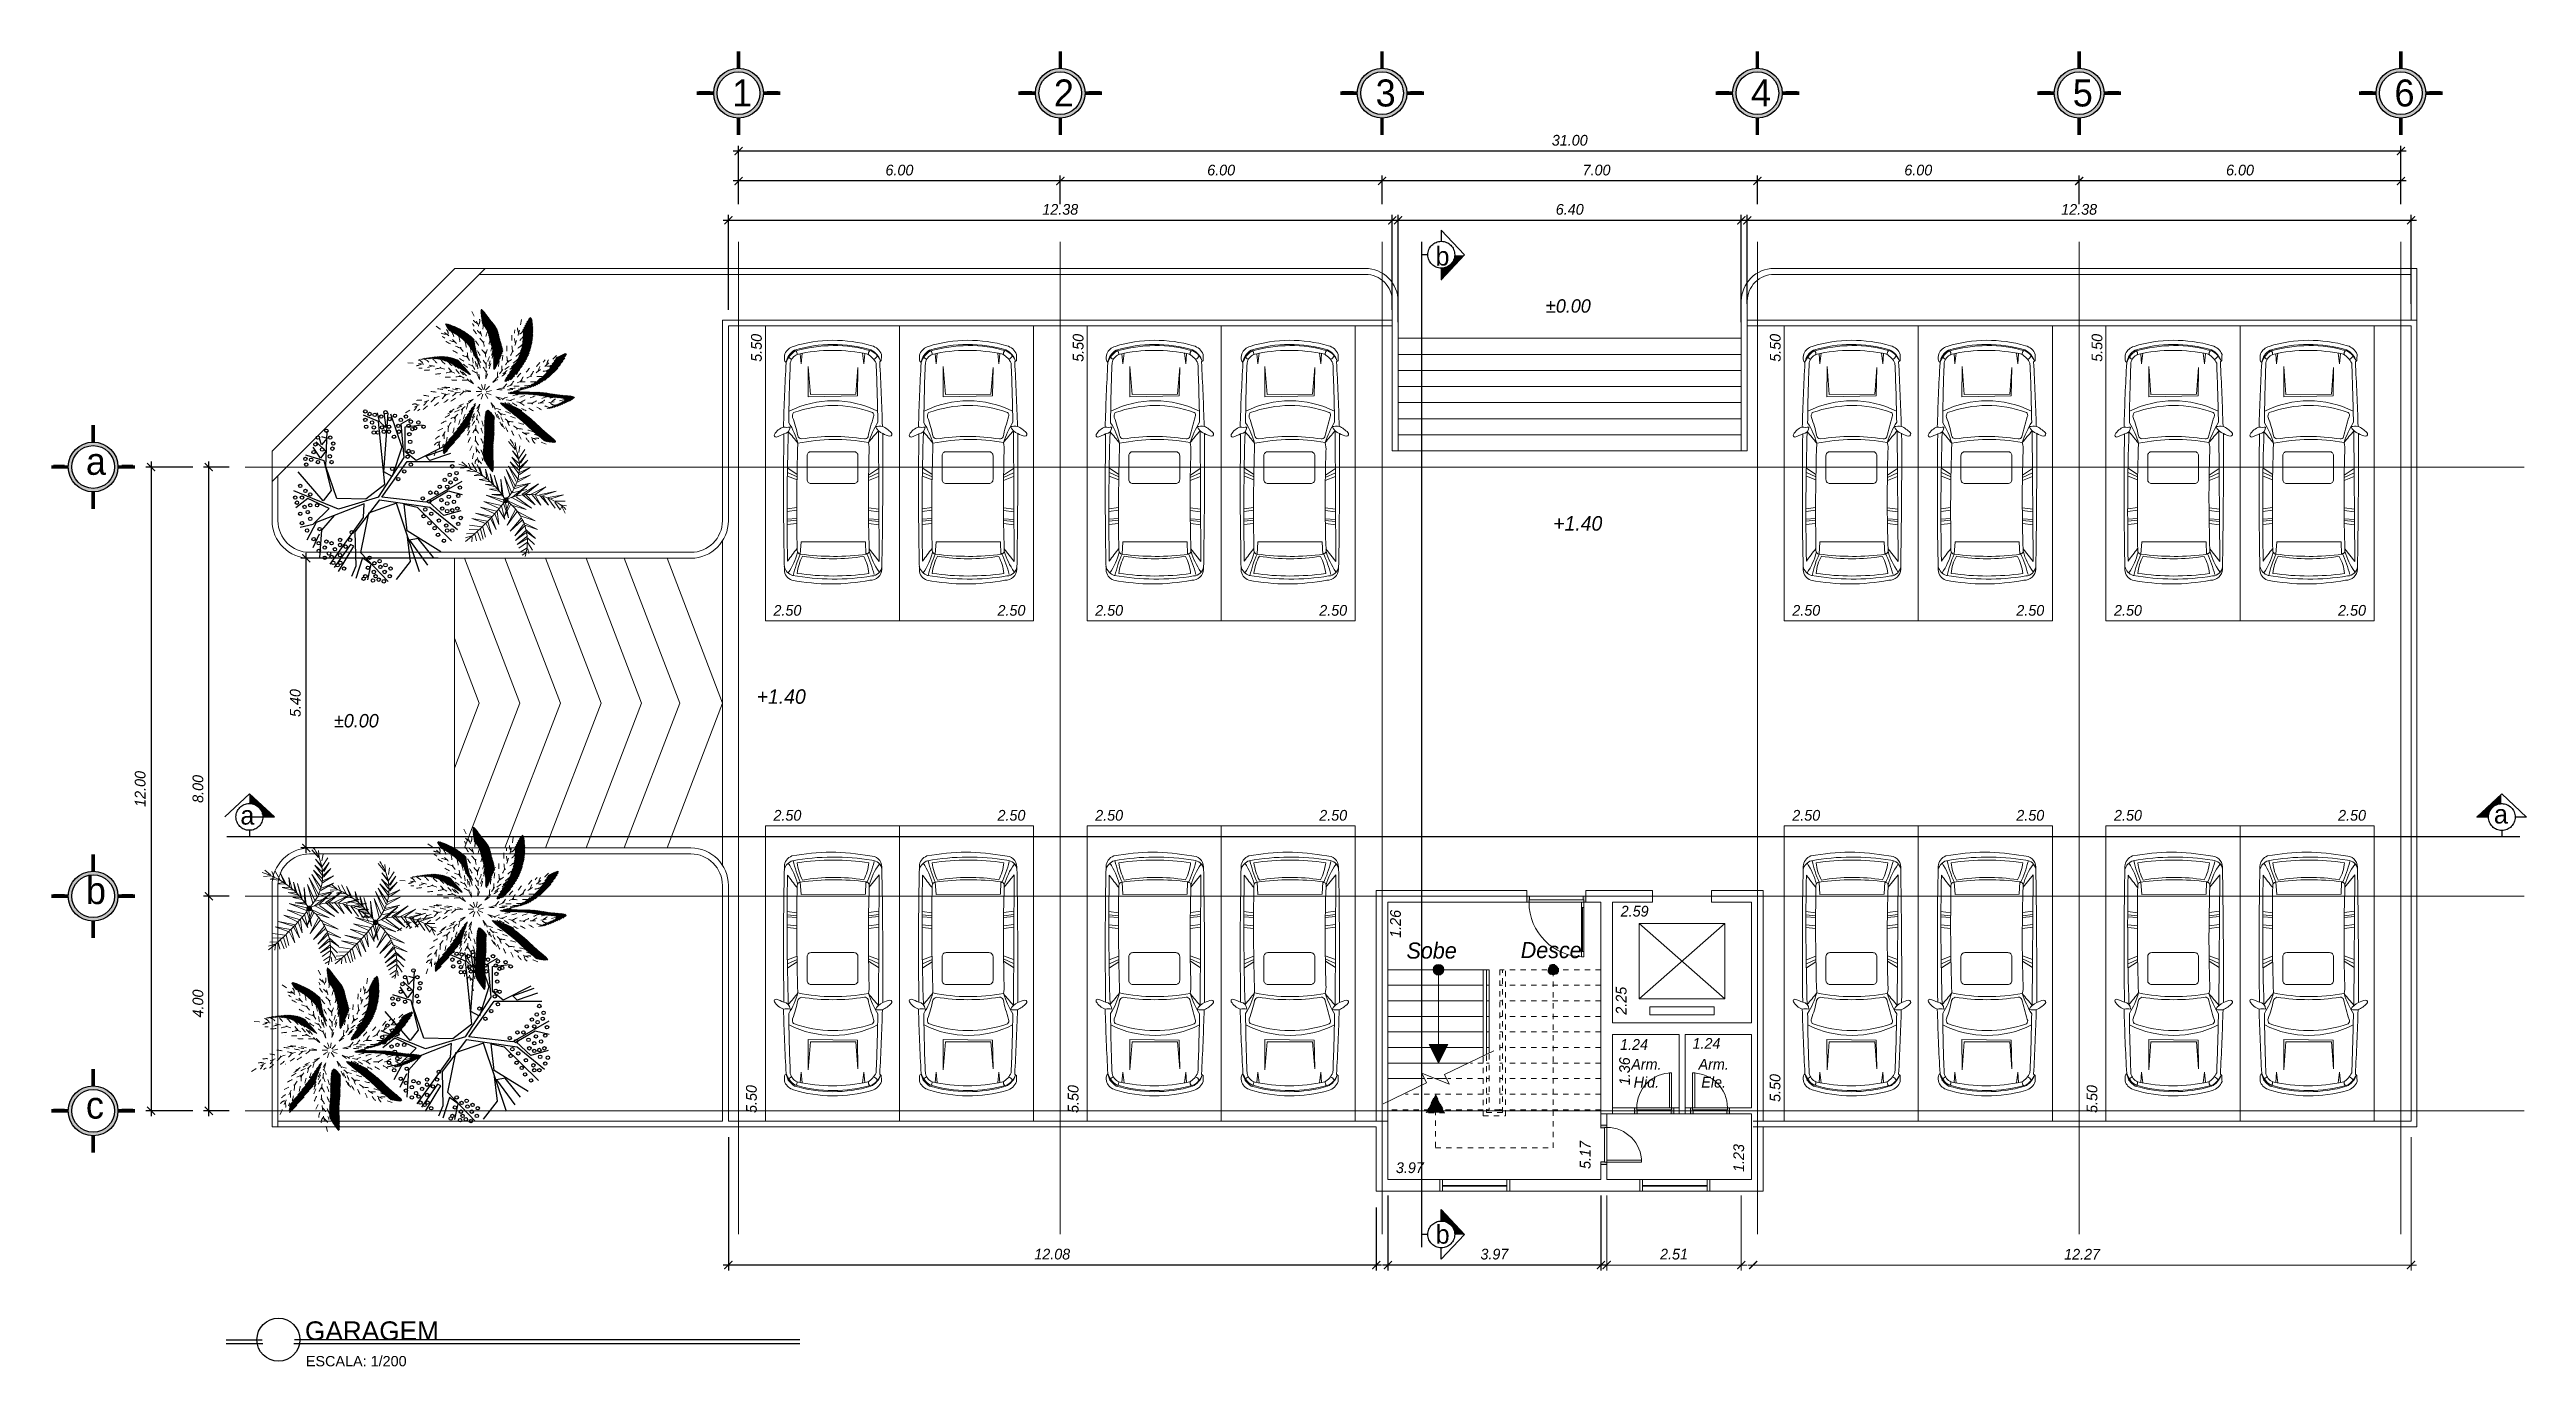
# Model space of a CAD drawing. Header units: millimetres. Extents: x 485872 to 486142, y -52344 to -52207.
# Drawn here: x 485935.08 to 485981.27, y -52269.26 to -52244.72 of the extents above; entities that cross this region are included whole.
import ezdxf

# ---------------------------------------------------------------- set-up
doc = ezdxf.new("R2010")
doc.units = ezdxf.units.MM
doc.header["$LTSCALE"] = 15
doc.header["$PDMODE"] = 2
doc.header["$PDSIZE"] = -10
for name, pattern in [('ACAD_ISO04W100', [30, 24, -3, 0, -3]), ('ACAD_ISO12W100', [21, 12, -3, 0, -3, 0, -3]), ('DASHDOTX2', [50.8, 25.4, -12.7, 0, -12.7]), ('DASHED2', [0.375, 0.25, -0.125]), ('HIDDEN', [9.525, 6.35, -3.175])]:
    doc.linetypes.add(name, pattern=pattern)
for name, color, linetype, lineweight in [('Ak1', 51, 'Continuous', 5), ('arrow', 8, 'Continuous', 0), ('GRAMA', 74, 'Continuous', 9), ('PAREDE', 255, 'Continuous', 13), ('TEXTO', 1, 'Continuous', 5), ('ÁRVORE', 90, 'DASHED2', 9)]:
    doc.layers.add(name, color=color, linetype=linetype, lineweight=lineweight)
for name, color, linetype in [('DIMS', 7, 'Continuous'), ('hacth', 9, 'Continuous'), ('PAISAVEGSIMBOLOGIA', 7, 'Continuous')]:
    doc.layers.add(name, color=color, linetype=linetype)
doc.styles.add('dim', font='romantic.ttf', dxfattribs={"height": 280})
doc.styles.add('SANSSERIF', font='sas_____.pfb')
doc.styles.get("Standard").update_dxf_attribs({"font": ''})
doc.styles.get('Standard').set_extended_font_data('Flux Architect', italic=True)
doc.dimstyles.new('Sem Linha', dxfattribs={"dimtxt": 0.2, "dimasz": 0.15, "dimexe": 100, "dimexo": 300, "dimgap": 0, "dimtad": 1, "dimjust": 1, "dimzin": 0, "dimdsep": 46, "dimtxsty": 'Standard', "dimblk": 'ARCHTICK', "dimcen": 0, "dimdle": 100, "dimse1": 1, "dimse2": 1, "dimsd1": 1, "dimsd2": 1, "dimclrd": 4, "dimclrt": 2, "dimadec": 0, "dimazin": 0, "dimtfac": 1, "dimtofl": 0, "dimtmove": 0, "dimatfit": 3, "dimfxl": 1, "dimtfillclr": 1, "dimtolj": 1, "dimtzin": 0, "dimarcsym": 1})
doc.dimstyles.get("Standard").update_dxf_attribs({"dimtxt": 0.2, "dimasz": 0.15, "dimexe": 0.1, "dimexo": 0.3, "dimgap": 0.1, "dimtad": 1, "dimzin": 0, "dimdsep": 46, "dimtxsty": 'Standard', "dimblk": 'ARCHTICK', "dimcen": 0.09, "dimdle": 0.1, "dimclrd": 4, "dimclrt": 2, "dimadec": 0, "dimazin": 0, "dimtfac": 1, "dimtofl": 0, "dimtmove": 0, "dimatfit": 3, "dimfxl": 1, "dimtfillclr": 1, "dimtolj": 1, "dimtzin": 0, "dimarcsym": 1})
pattern_1 = [(360, (485955.509855, -52256.897416), (1e-17, 0.021), [])]

msp = doc.modelspace()

# ---------------------------------------------------------------- texts
at = {"color": 3, "lineweight": -3, "style": 'SANSSERIF'}
for s, height, p in [('GARAGEM', 0.35, (485939.844, -52268.773)), ('ESCALA: 1/200', 0.192, (485939.861, -52269.26))]:
    msp.add_text(s, height=height, dxfattribs=at).set_placement(p)
at = {"lineweight": 13}
for s, width, gutter_width, heights, insert, char_height, attachment_point in [('{\\fArial|b0|i1|c0|p34;±}0.00', 2.09199, 0.542, [0.711], (485963.822, -52249.372), 0.25, 3), ('{\\H1.0833x;+1.40}', 2.09199, 0.542, [0.715], (485964.038, -52253.414), 0.25, 3), ('{\\H1.0833x;+1.40}', 2.09199, 0.542, [0.715], (485949.183, -52256.642), 0.25, 3), ('±0.00', 2.09199, 0.542, [0.711], (485941.219, -52257.102), 0.25, 3), ('\\pxqc;Arm.\\PHid.', 1.2128, 0.0125, [0], (485964.253, -52263.531), 0.2, 1), ('\\pxqc;Arm.\\PEle.', 1.2128, 0.0125, [0], (485965.508, -52263.531), 0.2, 1)]:
    msp.add_mtext_dynamic_manual_height_columns(s, width=width, gutter_width=gutter_width, heights=heights, dxfattribs=dict(at, insert=insert, char_height=char_height, attachment_point=attachment_point))
at = {"color": 2, "linetype": 'Continuous', "lineweight": 13, "char_height": 0.2, "attachment_point": 5, "rotation": 90}
for s, insert in [('\\A1;1.36', (485964.454, -52263.761)), ('\\A1;5.17', (485963.719, -52265.321))]:
    msp.add_mtext(s, dxfattribs=dict(at, insert=insert))
at = {"color": 2, "linetype": 'Continuous', "lineweight": 13, "char_height": 0.2, "attachment_point": 5}
for s, insert in [('\\A1;2.51', (485965.375, -52267.171)), ('\\A1;12.27', (485972.985, -52267.172))]:
    msp.add_mtext(s, dxfattribs=dict(at, insert=insert))
at = {"layer": 'DIMS', "char_height": 0.5033, "width": 1.55205, "attachment_point": 1, "style": 'dim'}
for s, insert in [('{\\fFlux Architect|b0|i0|c0|p2;1}', (485947.81, -52245.276)), ('{\\fFlux Architect|b0|i0|c0|p2;2}', (485953.81, -52245.276)), ('{\\fFlux Architect|b0|i0|c0|p2;3}', (485959.81, -52245.276)), ('{\\fFlux Architect|b0|i0|c0|p2;4}', (485966.81, -52245.276)), ('{\\fFlux Architect|b0|i0|c0|p2;5}', (485972.81, -52245.276)), ('{\\fFlux Architect|b0|i0|c0|p2;6}', (485978.81, -52245.276)), ('{\\fFlux Architect|b0|i0|c0|p2;a}', (485935.759, -52252.141)), ('{\\fFlux Architect|b0|i0|c0|p2;b}', (485935.759, -52260.141)), ('{\\fFlux Architect|b0|i0|c0|p2;c}', (485935.759, -52264.141))]:
    msp.add_mtext(s, dxfattribs=dict(at, insert=insert))
at = {"layer": 'TEXTO', "char_height": 0.35, "width": 2.37145}
for s, insert, attachment_point in [('{\\fFlux Architect|b0|i0|c0|p2;b}', (485961.057, -52248.394), 2), ('{\\fFlux Architect|b0|i0|c0|p2;a}', (485938.77, -52259.169), 8), ('{\\fFlux Architect|b0|i0|c0|p2;a}', (485980.795, -52259.149), 8), ('{\\fFlux Architect|b0|i0|c0|p2;b}', (485961.06, -52266.98), 8)]:
    msp.add_mtext(s, dxfattribs=dict(at, insert=insert, attachment_point=attachment_point))

# ---------------------------------------------------------------- blocks, each defined once
blk = doc.blocks.new('top or rang rover')
at = {"lineweight": 9}
for p, q in [((55605, 51305), (55781, 51223)), ((55606, 51383), (55781, 51268)), ((57302, 51299), (57114, 51212)), ((57301, 51377), (57115, 51256)), ((55604, 51234), (55780, 51165)), ((57302, 51228), (57113, 51154)), ((55595, 50333), (55776, 50355)), ((55596, 50430), (55775, 50444)), ((55596, 50393), (55775, 50414)), ((55598, 50627), (55775, 50649)), ((55598, 50578), (55775, 50599)), ((57306, 50621), (57112, 50645)), ((57306, 50572), (57112, 50596)), ((57307, 50424), (57114, 50440)), ((57307, 50387), (57114, 50410)), ((57308, 50326), (57115, 50351))]:
    blk.add_line(p, q, dxfattribs=at)
for points in [[(55544, 49490, 0.315128), (55686, 49296, 0.096716), (57140, 49296, 0.421726), (57362, 49500, 0.005429), (57380, 52027, 0.067318), (57513, 51981, 0.654647), (57537, 52048, 0.083045), (57373, 52163, 0.006088), (57323, 53363, -0.016106), (57352, 53387, -0.002779), (57354, 53501, 0.241437), (57174, 53665, 0.146503), (55713, 53654, 0.211837), (55555, 53517, 0.106467), (55549, 53392, 0.064843), (55577, 53350, 0.007355), (55527, 52149, 0.186587), (55360, 52012, 0.560756), (55389, 51964, 0.026425), (55535, 52021, 0.008819), (55544, 49490, -4.149774)], [(57337, 53375, 0.217036), (57156, 53589, 0.144172), (55733, 53583, 0.228619), (55577, 53350, 6.44443)], [(57337, 53375, 0.203701), (57164, 53568, 0.144172), (55741, 53563, 0.169699), (55577, 53350, 6.44443)], [(57255, 53339, 0.143842), (57102, 53507, 0.110161), (55781, 53505, 0.236648), (55655, 53349, 0.008298), (55627, 52229, -0.078132), (55796, 51847, 0.017915), (55618, 52064, 0.012549), (55603, 49652, -0.009837), (55781, 49885, -8.30513)], [(57255, 53339, -0.006266), (57287, 52240, 0.050486), (57111, 51860, 8.051252)], [(55696, 52329, -0.044792), (55794, 51992, 0.277519), (55861, 51928, -0.078529), (57037, 51928, 0.316035), (57104, 51969, -0.008731), (57205, 52343, 0.37923), (57187, 52422, 0.177743), (55714, 52418, 0.226219), (55697, 52326, -14.200883)], [(55527, 52149, 0.071055), (55650, 52148, -0.382376), (55535, 52021, 1.228068)], [(55796, 51847, 0.012865), (55782, 49846, 0.380853), (55841, 49782, 0.065248), (57080, 49778, 0.347853), (57127, 49865, -0.016097), (57125, 51699, 0.091819), (57111, 51860, 0.097295), (55796, 51847, 1.953156)], [(57126, 49880), (57312, 49647), (57297, 52080, 0.009344), (57111, 51860, 0.42633)], [(57363, 49546, -0.363109), (57176, 49374, -0.084834), (55697, 49384, -0.248444), (55542, 49548, 8.031877)], [(55784, 49423, 0.073336), (57121, 49422, 0.096152), (57023, 49740, -0.082206), (55884, 49744, 0.100628), (55784, 49423, 1.276284)]]:
    blk.add_lwpolyline(points, format="xyb", dxfattribs=at)
for points in [[(55839, 53517), (55855, 53326), (55878, 53525)], [(55988, 53281), (56029, 52758), (56878, 52760), (56917, 53262), (56907, 52731), (55987, 52715), (55988, 53281)], [(57043, 53517), (57028, 53326), (57004, 53525)], [(57065, 49776), (57056, 50009), (55857, 50012), (55841, 49782)]]:
    blk.add_lwpolyline(points, dxfattribs=at)
blk.add_lwpolyline([(56917, 51616), (56917, 51172, -0.414214), (56842, 51097), (56043, 51097, -0.414214), (55968, 51172), (55968, 51616, -0.414214), (56043, 51691), (56842, 51691, -0.414214)], format="xyb", close=True, dxfattribs=at)
for centre, radius, start, end in [((55744, 53538), 144, 203.9699, 243.5622), ((55715, 53522), 65.2, 338.3611, 54.7078), ((57177, 53522), 65.2, 125.2922, 201.6389), ((57148, 53538), 144, 296.4378, 336.0301), ((56458, 50788), 1852, 63.5352, 116.491), ((57323, 51533), 631, 85.4458, 97.4527), ((57474, 52264), 255, 204.1993, 248.4339), ((54616, 50111), 1209, 325.7635, 345.9386), ((57839, 48906), 2182, 156.3297, 167.4147), ((55102, 48871), 2182, 14.0544, 25.1393), ((58293, 50158), 1209, 195.5305, 215.7055)]:
    blk.add_arc(centre, radius, start, end, dxfattribs=at)
blk = doc.blocks.new('A$C3A2B07B9')
at = {"layer": 'PAISAVEGSIMBOLOGIA', "color": 104, "linetype": 'Continuous'}
for p, q in [((2.49, 6.14), (1.64, 7.31)), ((2.02, 7.62), (3.1, 4.4)), ((3.1, 7.98), (2.45, 7.13)), ((2.45, 7.13), (2.6, 5.85)), ((4.8, 6.72), (3.5, 8.07)), ((4.46, 8), (4.3, 7.26)), ((4.3, 7.26), (4.71, 6.97)), ((4.71, 6.97), (5.02, 7.93)), ((5.83, 7.6), (5.11, 6.41)), ((5.27, 6.34), (6.03, 7.42)), ((2.13, 4.58), (0.52, 6.16)), ((1.01, 6.68), (2.6, 5.7)), ((1.37, 6.95), (2.09, 6.05)), ((2.09, 6.05), (2.49, 6.14)), ((4.42, 4.87), (4.8, 6.72)), ((5.11, 6.41), (5.27, 6.34)), ((7.03, 6.48), (6.72, 5.83)), ((0.07, 4.76), (0.88, 4.98)), ((0.88, 4.98), (1.57, 4.35)), ((2.6, 5.7), (2.74, 4.44)), ((3.1, 4.4), (4.42, 4.87)), ((7.03, 5.38), (6.27, 4.64)), ((7.64, 5.52), (7.03, 5.38)), ((0.68, 3.82), (0.01, 3.99)), ((1.57, 4.35), (0.68, 3.82)), ((2.74, 4.44), (2.13, 4.58)), ((6.18, 3.79), (6.56, 4.29)), ((6.52, 2.38), (6.18, 3.79)), ((6.27, 4.64), (7.28, 4.17)), ((6.56, 4.29), (7.73, 2.92)), ((7.28, 4.17), (7.84, 4.62)), ((0.57, 2.05), (1.53, 2.38)), ((0.88, 1.73), (2.18, 2.38)), ((1.53, 2.38), (1.73, 2.18)), ((2.18, 2.38), (2.69, 1.98)), ((2.85, 1.76), (3.3, 3.14)), ((3.3, 3.14), (3.7, 2.92)), ((3.7, 2.92), (3.5, 0.15)), ((7.39, 2.12), (6.52, 2.38)), ((1.73, 2.18), (0.72, 1.82)), ((2.69, 1.98), (2.69, 0.8)), ((3.39, 0.19), (2.85, 1.76)), ((6.36, 1.33), (6.63, 1.65)), ((6.63, 1.26), (6.36, 1.33)), ((6.43, 1.94), (6.68, 2.27)), ((6.88, 1.51), (6.43, 1.94)), ((6.63, 1.65), (6.72, 1.35)), ((6.68, 2.27), (7.03, 1.76)), ((2.69, 0.8), (1.89, 0.71)), ((3.7, 0.15), (3.61, 0.84)), ((3.61, 0.84), (3.9, 0.55)), ((3.9, 0.55), (3.99, 0.15))]:
    blk.add_line(p, q, dxfattribs=at)
at = {"layer": 'PAISAVEGSIMBOLOGIA', "color": 38, "linetype": 'Continuous'}
for p, q in [((6.23, 7.26), (4.66, 5.07)), ((5.02, 7.35), (5.22, 7.84)), ((5.06, 5.74), (5.02, 7.35)), ((6.63, 5.67), (6.72, 6.95)), ((6.88, 5.31), (7.32, 6.14)), ((1.53, 4.58), (0.23, 5.63)), ((3.9, 4.24), (5.06, 5.74)), ((3.95, 4.11), (5.83, 4.67)), ((4.62, 4.42), (6.88, 5.31)), ((4.66, 5.07), (4.62, 4.42)), ((5.83, 4.67), (7.93, 3.82)), ((6.03, 4.98), (6.63, 5.67)), ((0.03, 3.37), (1.73, 4.35)), ((3.9, 4.24), (1.53, 4.58)), ((1.73, 4.35), (3.79, 4.11)), ((3.79, 4.11), (2.6, 2.43)), ((3.95, 4.11), (2.74, 2.25)), ((3.65, 3.52), (4.55, 4.2)), ((3.65, 3.5), (3.95, 0.55)), ((4.55, 4.2), (5.91, 4.17)), ((5.91, 4.17), (6.43, 2.67)), ((2.6, 2.43), (0.37, 2.43)), ((6.43, 2.67), (6.36, 1)), ((2.74, 2.25), (2.89, 0.66)), ((2.89, 0.66), (2.45, 0.41)), ((3.95, 0.55), (4.66, 0.26))]:
    blk.add_line(p, q, dxfattribs=at)
at = {"layer": 'PAISAVEGSIMBOLOGIA', "color": 108}
for centre in [(3.38, 7.47), (3.42, 7.83), (3.62, 7.31), (3.66, 7.63), (3.7, 8.07), (3.86, 7.39), (3.9, 7.12), (3.94, 7.99), (4.09, 7.83), (4.14, 7.22), (4.17, 7.63), (4.21, 8.03), (4.37, 6.96), (4.45, 7.43), (4.57, 7.83), (4.65, 7.95), (5.57, 7.47), (5.74, 7.2), (5.88, 7.31), (6.08, 7.2), (6.16, 6.92), (6.48, 6.96), (0.87, 6.16), (1.15, 5.88), (5.21, 5.76), (5.29, 6.12), (5.49, 6.44), (5.76, 6.84), (5.76, 6.36), (5.76, 6.12), (6, 6.56), (6.16, 6.28), (6.28, 6.76), (6.4, 6.2), (6.48, 6.48), (6.76, 6.64), (6.76, 6.28), (7, 6.08), (0.08, 5.09), (0.2, 5.37), (0.24, 4.65), (0.44, 5.05), (0.48, 5.68), (0.48, 4.73), (0.72, 5.68), (0.72, 4.77), (0.76, 5.45), (0.95, 4.65), (1.11, 5.21), (1.31, 5.57), (1.47, 4.89), (1.55, 5.33), (1.75, 4.69), (1.83, 5.01), (6.72, 5.61), (7.16, 5.13), (7.28, 4.81), (7.31, 5.68), (7.55, 5.33), (7.63, 4.89), (0.12, 3.66), (0.2, 4.05), (0.4, 4.33), (0.56, 3.42), (0.64, 4.09), (0.72, 4.41), (0.72, 3.62), (0.99, 4.25), (1.07, 3.62), (1.23, 3.9), (1.51, 3.9), (1.57, 4.31), (1.87, 4.17), (6.84, 4.49), (7.16, 4.49), (7.16, 3.98), (7.39, 3.82), (7.43, 4.57), (7.55, 4.13), (7.63, 3.58), (7.79, 4.37), (7.87, 4.13), (0.28, 2.98), (0.32, 3.26), (0.48, 2.66), (0.6, 3.06), (0.83, 3.3), (2.43, 2.58), (2.74, 2.9), (3.02, 3.26), (3.3, 2.78), (6.16, 2.46), (6.8, 2.46), (7.12, 2.35), (7.35, 2.58), (7.39, 2.31), (2.35, 1.99), (2.46, 1.51), (2.5, 1.15), (2.53, 1.94), (2.58, 2.21), (3.22, 1.27), (6.08, 1.59), (6.12, 1.83), (6.22, 1.31), (6.24, 2.19), (6.6, 1.87), (6.8, 1.31), (6.92, 1.63), (7, 1.99), (1.83, 0.8), (2.07, 0.6), (2.23, 0.87), (2.35, 0.91), (2.43, 0.56), (2.53, 0.76), (2.66, 0.32), (2.9, 0.48), (2.98, 1.03), (3.02, 0.76), (3.18, 0.28), (3.42, 0.44), (3.45, 0.8), (3.46, 1.03), (3.62, 0.12), (3.7, 1.03), (3.78, 0.83), (3.82, 0.32), (3.98, 1.07), (4.13, 0.24), (4.17, 1.07), (4.17, 0.83), (4.25, 0.6), (4.37, 0.2), (4.53, 0.8), (4.57, 0.48), (4.57, 0.08), (6.4, 0.99)]:
    blk.add_circle(centre, 0.0795, dxfattribs=at)
blk = doc.blocks.new('COIGUECHILOE')
at = {"layer": 'PAISAVEGSIMBOLOGIA', "lineweight": 0}
blk.add_blockref('A$C3A2B07B9', (292.63, 127.14), dxfattribs=at)
blk = doc.blocks.new('salsa')
at = {"layer": 'hacth', "lineweight": 0, "ltscale": 200}
h = blk.add_hatch(dxfattribs=at)
h.set_pattern_fill('ANSI31', color=256, scale=200, angle=90, style=0)
h.set_pattern_definition([(135, (0, 0), (-17.67767, -17.67767), [])])
edge = h.paths.add_edge_path()
edge.add_spline(control_points=[(363, 846), (348, 1053), (361, 1620), (276, 1921), (367, 2851), (248, 2691), (152, 2561), (59, 2426), (-14, 2282)], knot_values=[13822.588482, 13822.588482, 13822.588482, 13822.588482, 14001.885576, 14197.348205, 14396.65289, 14396.65289, 14396.65289, 14558.255824, 14558.255824, 14558.255824, 14558.255824], degree=3, periodic=0)
edge.add_spline(control_points=[(-14, 2282), (-16, 2243), (-18, 2204), (-19, 2168)], knot_values=[14197.348205, 14197.348205, 14197.348205, 14197.348205, 14222.250279, 14222.250279, 14222.250279, 14222.250279], degree=3, periodic=0)
edge.add_spline(control_points=[(-19, 2168), (-23, 2005), (-15, 1903), (-6, 1805)], knot_values=[14083.468421, 14083.468421, 14083.468421, 14083.468421, 14197.348205, 14197.348205, 14197.348205, 14197.348205], degree=3, periodic=0)
edge.add_spline(control_points=[(-6, 1805), (1, 1735), (9, 1668), (13, 1583)], knot_values=[14001.885576, 14001.885576, 14001.885576, 14001.885576, 14083.468421, 14083.468421, 14083.468421, 14083.468421], degree=3, periodic=0)
edge.add_spline(control_points=[(13, 1583), (30, 1248), (-18, 380), (266, 717), (363, 846)], knot_values=[13543.015049, 13543.015049, 13543.015049, 13543.015049, 13865.088706, 14001.885576, 14001.885576, 14001.885576, 14001.885576], degree=3, periodic=0)
edge = h.paths.add_edge_path()
edge.add_spline(control_points=[(-502, 1104), (-531, 1142), (-606, 1239), (-760, 1437), (-922, 1630), (-1077, 1810), (-1202, 1937), (-1416, 2240), (-1384, 1966), (-1364, 1829)], knot_values=[1149.589926, 1149.589926, 1149.589926, 1149.589926, 1198.587529, 1280.661036, 1394.067404, 1456.037178, 1510.977157, 1593.394067, 1694.754814, 1694.754814, 1694.754814, 1694.754814], degree=3, periodic=0)
edge.add_spline(control_points=[(-1364, 1829), (-1339, 1801), (-1314, 1772), (-1290, 1743)], knot_values=[1394.067404, 1394.067404, 1394.067404, 1394.067404, 1431.491539, 1431.491539, 1431.491539, 1431.491539], degree=3, periodic=0)
edge.add_spline(control_points=[(-1290, 1743), (-1215, 1656), (-1144, 1571), (-1072, 1482)], knot_values=[1280.661036, 1280.661036, 1280.661036, 1280.661036, 1394.067404, 1394.067404, 1394.067404, 1394.067404], degree=3, periodic=0)
edge.add_spline(control_points=[(-1072, 1482), (-1020, 1417), (-969, 1351), (-920, 1288)], knot_values=[1198.587529, 1198.587529, 1198.587529, 1198.587529, 1280.661036, 1280.661036, 1280.661036, 1280.661036], degree=3, periodic=0)
edge.add_spline(control_points=[(-920, 1288), (-867, 1221), (-818, 1157), (-761, 1076)], knot_values=[1110.234507, 1110.234507, 1110.234507, 1110.234507, 1198.587529, 1198.587529, 1198.587529, 1198.587529], degree=3, periodic=0)
edge.add_spline(control_points=[(-761, 1076), (-582, 825), (-81, 7), (-412, 767), (-502, 1104)], knot_values=[574.664816, 574.664816, 574.664816, 574.664816, 849.599669, 1110.234507, 1110.234507, 1110.234507, 1110.234507], degree=3, periodic=0)
edge = h.paths.add_edge_path()
edge.add_spline(control_points=[(1193, 588), (1254, 636), (1493, 820), (1785, 1059), (2063, 1355), (2636, 1782), (2225, 1713), (2059, 1678), (2051, 1676)], knot_values=[12336.516004, 12336.516004, 12336.516004, 12336.516004, 12398.858666, 12569.273481, 12744.63794, 12881.988934, 13006.388881, 13012.921431, 13012.921431, 13012.921431, 13012.921431], degree=3, periodic=0)
edge.add_spline(control_points=[(2051, 1676), (1991, 1619), (1901, 1549), (1825, 1486)], knot_values=[12744.63794, 12744.63794, 12744.63794, 12744.63794, 12821.459795, 12821.459795, 12821.459795, 12821.459795], degree=3, periodic=0)
edge.add_spline(control_points=[(1825, 1486), (1767, 1438), (1717, 1394), (1672, 1353)], knot_values=[12685.732521, 12685.732521, 12685.732521, 12685.732521, 12744.63794, 12744.63794, 12744.63794, 12744.63794], degree=3, periodic=0)
edge.add_spline(control_points=[(1672, 1353), (1583, 1271), (1513, 1201), (1438, 1131)], knot_values=[12569.273481, 12569.273481, 12569.273481, 12569.273481, 12685.732521, 12685.732521, 12685.732521, 12685.732521], degree=3, periodic=0)
edge.add_spline(control_points=[(1438, 1131), (1327, 1029), (1205, 929), (1045, 803)], knot_values=[12398.858666, 12398.858666, 12398.858666, 12398.858666, 12569.273481, 12569.273481, 12569.273481, 12569.273481], degree=3, periodic=0)
edge.add_spline(control_points=[(1045, 803), (847, 649), (384, 301), (665, 387), (851, 447)], knot_values=[12019.726461, 12019.726461, 12019.726461, 12019.726461, 12230.274054, 12398.858666, 12398.858666, 12398.858666, 12398.858666], degree=3, periodic=0)
edge.add_spline(control_points=[(851, 447), (909, 465), (972, 486), (1039, 507)], knot_values=[11967.525262, 11967.525262, 11967.525262, 11967.525262, 12019.726461, 12019.726461, 12019.726461, 12019.726461], degree=3, periodic=0)
edge.add_arc((3357, -3697), 4800, 116.80083, 118.87732, ccw=False)
edge = h.paths.add_edge_path()
edge.add_spline(control_points=[(2470, -1168), (2503, -1183), (2624, -1238), (2938, -1408), (2650, -998), (2510, -790), (2273, -528), (1974, -320), (1620, -137), (778, 24), (1779, -2), (2246, 54), (2563, 125), (3290, 148), (2797, 372), (2503, 494), (2306, 569), (2132, 578)], knot_values=[9939.621023, 9939.621023, 9939.621023, 9939.621023, 9972.726294, 10055.143204, 10179.543151, 10245.367451, 10344.242507, 10519.040889, 10598.980953, 10778.390295, 11027.811572, 11109.885079, 11285.249538, 11422.600532, 11547.000479, 11612.82478, 11771.22023, 11771.22023, 11771.22023, 11771.22023], degree=3, periodic=0)
edge.add_spline(control_points=[(2132, 578), (2171, 564), (2210, 549), (2248, 533)], knot_values=[11612.82478, 11612.82478, 11612.82478, 11612.82478, 11657.622613, 11657.622613, 11657.622613, 11657.622613], degree=3, periodic=0)
edge.add_spline(control_points=[(2248, 533), (2304, 511), (2360, 488), (2430, 457)], knot_values=[11547.000479, 11547.000479, 11547.000479, 11547.000479, 11612.82478, 11612.82478, 11612.82478, 11612.82478], degree=3, periodic=0)
edge.add_spline(control_points=[(2430, 457), (2564, 399), (2751, 314), (2751, 267)], knot_values=[11422.600532, 11422.600532, 11422.600532, 11422.600532, 11547.000479, 11547.000479, 11547.000479, 11547.000479], degree=3, periodic=0)
edge.add_spline(control_points=[(2751, 267), (2751, 214), (2523, 206), (2346, 191)], knot_values=[11285.249538, 11285.249538, 11285.249538, 11285.249538, 11422.600532, 11422.600532, 11422.600532, 11422.600532], degree=3, periodic=0)
edge.add_spline(control_points=[(2346, 191), (2270, 185), (2204, 177), (2143, 169)], knot_values=[11226.044894, 11226.044894, 11226.044894, 11226.044894, 11285.249538, 11285.249538, 11285.249538, 11285.249538], degree=3, periodic=0)
edge.add_spline(control_points=[(2143, 169), (2024, 152), (1928, 133), (1825, 118)], knot_values=[11109.885079, 11109.885079, 11109.885079, 11109.885079, 11226.044894, 11226.044894, 11226.044894, 11226.044894], degree=3, periodic=0)
edge.add_spline(control_points=[(1825, 118), (1753, 107), (1677, 98), (1580, 92)], knot_values=[11027.811572, 11027.811572, 11027.811572, 11027.811572, 11109.885079, 11109.885079, 11109.885079, 11109.885079], degree=3, periodic=0)
edge.add_spline(control_points=[(1580, 92), (1483, 86), (1363, 83), (1249, 81)], knot_values=[10944.899758, 10944.899758, 10944.899758, 10944.899758, 11027.811572, 11027.811572, 11027.811572, 11027.811572], degree=3, periodic=0)
edge.add_spline(control_points=[(1249, 81), (1019, 77), (583, 70), (1156, -40), (1349, -110)], knot_values=[10598.980953, 10598.980953, 10598.980953, 10598.980953, 10765.490416, 10944.899758, 10944.899758, 10944.899758, 10944.899758], degree=3, periodic=0)
edge.add_spline(control_points=[(1349, -110), (1434, -141), (1499, -174), (1565, -212)], knot_values=[10519.040889, 10519.040889, 10519.040889, 10519.040889, 10598.980953, 10598.980953, 10598.980953, 10598.980953], degree=3, periodic=0)
edge.add_spline(control_points=[(1565, -212), (1633, -251), (1702, -294), (1770, -342)], knot_values=[10436.700925, 10436.700925, 10436.700925, 10436.700925, 10519.040889, 10519.040889, 10519.040889, 10519.040889], degree=3, periodic=0)
edge.add_spline(control_points=[(1770, -342), (1845, -396), (1920, -456), (1989, -521)], knot_values=[10344.242507, 10344.242507, 10344.242507, 10344.242507, 10436.700925, 10436.700925, 10436.700925, 10436.700925], degree=3, periodic=0)
edge.add_spline(control_points=[(1989, -521), (2063, -591), (2132, -667), (2189, -741)], knot_values=[10245.367451, 10245.367451, 10245.367451, 10245.367451, 10344.242507, 10344.242507, 10344.242507, 10344.242507], degree=3, periodic=0)
edge.add_spline(control_points=[(2189, -741), (2226, -789), (2258, -837), (2303, -902)], knot_values=[10179.543151, 10179.543151, 10179.543151, 10179.543151, 10245.367451, 10245.367451, 10245.367451, 10245.367451], degree=3, periodic=0)
edge.add_spline(control_points=[(2303, -902), (2360, -985), (2439, -1098), (2470, -1168)], knot_values=[10095.411716, 10095.411716, 10095.411716, 10095.411716, 10179.543151, 10179.543151, 10179.543151, 10179.543151], degree=3, periodic=0)
edge = h.paths.add_edge_path()
edge.add_spline(control_points=[(1332, -2101), (1434, -2313), (1633, -2760), (1665, -2194), (1674, -1846), (1588, -1395), (1421, -1031), (1211, -732), (1147, -634)], knot_values=[8480.373429, 8480.373429, 8480.373429, 8480.373429, 8655.661629, 8780.061576, 8845.885876, 9037.65533, 9199.090705, 9303.725868, 9303.725868, 9303.725868, 9303.725868], degree=3, periodic=0)
edge.add_arc((3680, 2288), 3867, 225.22404, 229.07793, ccw=False)
edge.add_spline(control_points=[(957, -457), (814, -369), (575, -250), (902, -681), (1027, -881)], knot_values=[9199.090705, 9199.090705, 9199.090705, 9199.090705, 9345.660506, 9546.582155, 9546.582155, 9546.582155, 9546.582155], degree=3, periodic=0)
edge.add_spline(control_points=[(1027, -881), (1127, -1042), (1186, -1170), (1233, -1319)], knot_values=[9037.65533, 9037.65533, 9037.65533, 9037.65533, 9199.090705, 9199.090705, 9199.090705, 9199.090705], degree=3, periodic=0)
edge.add_spline(control_points=[(1233, -1319), (1260, -1405), (1283, -1496), (1301, -1589)], knot_values=[8945.491556, 8945.491556, 8945.491556, 8945.491556, 9037.65533, 9037.65533, 9037.65533, 9037.65533], degree=3, periodic=0)
edge.add_spline(control_points=[(1301, -1589), (1320, -1689), (1332, -1791), (1335, -1886)], knot_values=[8845.885876, 8845.885876, 8845.885876, 8845.885876, 8945.491556, 8945.491556, 8945.491556, 8945.491556], degree=3, periodic=0)
edge.add_spline(control_points=[(1335, -1886), (1338, -1948), (1336, -2009), (1333, -2083)], knot_values=[8780.061576, 8780.061576, 8780.061576, 8780.061576, 8845.885876, 8845.885876, 8845.885876, 8845.885876], degree=3, periodic=0)
edge.add_spline(control_points=[(1333, -2083), (1333, -2089), (1332, -2095), (1332, -2101)], knot_values=[8774.962028, 8774.962028, 8774.962028, 8774.962028, 8780.061576, 8780.061576, 8780.061576, 8780.061576], degree=3, periodic=0)
edge = h.paths.add_edge_path()
edge.add_spline(control_points=[(-49, -2299), (-85, -2530), (-177, -3034), (213, -2425), (467, -2186), (536, -1757), (627, -1551), (646, -1374), (647, -1367)], knot_values=[7100.069782, 7100.069782, 7100.069782, 7100.069782, 7275.668721, 7416.704064, 7563.046275, 7673.389233, 7816.821188, 7822.95176, 7822.95176, 7822.95176, 7822.95176], degree=3, periodic=0)
edge.add_spline(control_points=[(647, -1367), (611, -1287), (574, -1197), (539, -1111)], knot_values=[8172.636049, 8172.636049, 8172.636049, 8172.636049, 8241.56215, 8241.56215, 8241.56215, 8241.56215], degree=3, periodic=0)
edge.add_spline(control_points=[(539, -1111), (453, -904), (285, -504), (338, -1095), (313, -1316)], knot_values=[7816.821188, 7816.821188, 7816.821188, 7816.821188, 7982.230995, 8172.636049, 8172.636049, 8172.636049, 8172.636049], degree=3, periodic=0)
edge.add_spline(control_points=[(313, -1316), (309, -1343), (306, -1368), (301, -1392)], knot_values=[7794.085813, 7794.085813, 7794.085813, 7794.085813, 7816.821188, 7816.821188, 7816.821188, 7816.821188], degree=3, periodic=0)
edge.add_spline(control_points=[(301, -1392), (293, -1435), (283, -1475), (273, -1513)], knot_values=[7753.545865, 7753.545865, 7753.545865, 7753.545865, 7794.085813, 7794.085813, 7794.085813, 7794.085813], degree=3, periodic=0)
edge.add_spline(control_points=[(273, -1513), (251, -1588), (227, -1657), (207, -1734)], knot_values=[7673.389233, 7673.389233, 7673.389233, 7673.389233, 7753.545865, 7753.545865, 7753.545865, 7753.545865], degree=3, periodic=0)
edge.add_spline(control_points=[(207, -1734), (179, -1838), (160, -1957), (119, -2053)], knot_values=[7563.046275, 7563.046275, 7563.046275, 7563.046275, 7673.389233, 7673.389233, 7673.389233, 7673.389233], degree=3, periodic=0)
edge.add_spline(control_points=[(119, -2053), (85, -2133), (35, -2198), (-24, -2270)], knot_values=[7470.763262, 7470.763262, 7470.763262, 7470.763262, 7563.046275, 7563.046275, 7563.046275, 7563.046275], degree=3, periodic=0)
edge.add_spline(control_points=[(-24, -2270), (-32, -2279), (-41, -2289), (-49, -2299)], knot_values=[7458.422913, 7458.422913, 7458.422913, 7458.422913, 7470.763262, 7470.763262, 7470.763262, 7470.763262], degree=3, periodic=0)
edge = h.paths.add_edge_path()
edge.add_spline(control_points=[(-330, -1792), (-322, -1721), (-312, -1647), (-294, -1555)], knot_values=[6880.901407, 6880.901407, 6880.901407, 6880.901407, 6959.139968, 6959.139968, 6959.139968, 6959.139968], degree=3, periodic=0)
edge.add_spline(control_points=[(-294, -1555), (-274, -1451), (-243, -1324), (-212, -1203)], knot_values=[6791.955949, 6791.955949, 6791.955949, 6791.955949, 6880.901407, 6880.901407, 6880.901407, 6880.901407], degree=3, periodic=0)
edge.add_spline(control_points=[(-212, -1203), (-153, -974), (-40, -571), (-231, -1081), (-315, -1254)], knot_values=[6457.253945, 6457.253945, 6457.253945, 6457.253945, 6626.923867, 6791.955949, 6791.955949, 6791.955949, 6791.955949], degree=3, periodic=0)
edge.add_spline(control_points=[(-315, -1254), (-336, -1297), (-357, -1335), (-377, -1370)], knot_values=[6416.222145, 6416.222145, 6416.222145, 6416.222145, 6457.253945, 6457.253945, 6457.253945, 6457.253945], degree=3, periodic=0)
edge.add_spline(control_points=[(-377, -1370), (-407, -1420), (-437, -1464), (-470, -1508)], knot_values=[6357.948296, 6357.948296, 6357.948296, 6357.948296, 6416.222145, 6416.222145, 6416.222145, 6416.222145], degree=3, periodic=0)
edge.add_spline(control_points=[(-470, -1508), (-570, -1639), (-701, -1766), (-845, -1874)], knot_values=[6183.149914, 6183.149914, 6183.149914, 6183.149914, 6357.948296, 6357.948296, 6357.948296, 6357.948296], degree=3, periodic=0)
edge.add_spline(control_points=[(-845, -1874), (-927, -1935), (-1013, -1990), (-1095, -2034)], knot_values=[6084.274858, 6084.274858, 6084.274858, 6084.274858, 6183.149914, 6183.149914, 6183.149914, 6183.149914], degree=3, periodic=0)
edge.add_spline(control_points=[(-1095, -2034), (-1122, -2049), (-1149, -2062), (-1178, -2076)], knot_values=[6051.73716, 6051.73716, 6051.73716, 6051.73716, 6084.274858, 6084.274858, 6084.274858, 6084.274858], degree=3, periodic=0)
edge.add_spline(control_points=[(-1178, -2076), (-1258, -2182), (-1411, -2404), (-973, -2207), (-738, -2099), (-527, -1964), (-387, -1846), (-330, -1792)], knot_values=[5795.076234, 5795.076234, 5795.076234, 5795.076234, 5894.050611, 6018.450558, 6084.274858, 6183.149914, 6261.281434, 6261.281434, 6261.281434, 6261.281434], degree=3, periodic=0)
edge = h.paths.add_edge_path()
edge.add_spline(control_points=[(-822, -1030), (-670, -849), (-238, -390), (-653, -689), (-901, -838)], knot_values=[5010.811686, 5010.811686, 5010.811686, 5010.811686, 5204.942081, 5410.920344, 5410.920344, 5410.920344, 5410.920344], degree=3, periodic=0)
edge.add_spline(control_points=[(-901, -838), (-943, -863), (-986, -888), (-1030, -912)], knot_values=[4975.756968, 4975.756968, 4975.756968, 4975.756968, 5010.811686, 5010.811686, 5010.811686, 5010.811686], degree=3, periodic=0)
edge.add_spline(control_points=[(-1030, -912), (-1093, -948), (-1156, -980), (-1217, -1007)], knot_values=[4924.492196, 4924.492196, 4924.492196, 4924.492196, 4975.756968, 4975.756968, 4975.756968, 4975.756968], degree=3, periodic=0)
edge.add_spline(control_points=[(-1217, -1007), (-1539, -1151), (-1781, -1136), (-2028, -1107)], knot_values=[4652.114581, 4652.114581, 4652.114581, 4652.114581, 4924.492196, 4924.492196, 4924.492196, 4924.492196], degree=3, periodic=0)
edge.add_spline(control_points=[(-2028, -1107), (-2086, -1101), (-2145, -1093), (-2220, -1083)], knot_values=[4587.348025, 4587.348025, 4587.348025, 4587.348025, 4652.114581, 4652.114581, 4652.114581, 4652.114581], degree=3, periodic=0)
edge.add_spline(control_points=[(-2220, -1083), (-2155, -1114), (-1905, -1154), (-1508, -1204), (-1198, -1224), (-861, -1069), (-849, -1063)], knot_values=[4488.371052, 4488.371052, 4488.371052, 4488.371052, 4586.29028, 4652.114581, 4924.492196, 4934.416, 4934.416, 4934.416, 4934.416], degree=3, periodic=0)
edge.add_spline(control_points=[(-849, -1063), (-841, -1052), (-831, -1041), (-822, -1030)], knot_values=[5410.920344, 5410.920344, 5410.920344, 5410.920344, 5422.883004, 5422.883004, 5422.883004, 5422.883004], degree=3, periodic=0)
at = {"layer": 'ÁRVORE', "color": 72, "lineweight": 0}
for centre, radius, start, end in [((3782, 1497), 4068, 161.87058, 201.59363), ((2180, 3434), 4068, 197.87058, 237.59363), ((-1499, 1917), 210, 209.77911, 269.03955), ((-1992, 1885), 485, 344.4321, 14.35152), ((-2330, 1531), 984, 353.4391, 21.01267), ((-3762, 1089), 2558, 2.05264, 14.83185), ((3829, 3720), 4800, 204.56726, 211.21068), ((3826, 4117), 4800, 206.1883, 211.13856), ((117, 2304), 501, 182.87895, 221.53455), ((-86, 2433), 210, 173.77911, 233.03955), ((-2404, 3092), 2558, 326.05264, 338.83185), ((-2917, 2944), 3126, 327.55294, 339.11096), ((-985, 2608), 984, 317.4391, 345.01267), ((-504, 2696), 485, 308.4321, 338.35152), ((3519, -2040), 4068, 110.17246, 149.89552), ((1881, 1336), 501, 131.18084, 169.83644), ((1856, 1575), 210, 122.081, 181.34143), ((-1259, 1933), 501, 218.87895, 257.53455), ((675, 5580), 4800, 242.1883, 247.13856), ((911, 5260), 4800, 240.56726, 247.21068), ((1158, 4984), 4800, 238.94825, 247.30767), ((-4090, 667), 3126, 3.55294, 15.11096), ((-4863, -196), 4213, 10.67551, 20.63066), ((-4309, -461), 3867, 13.03468, 23.42683), ((3867, 3351), 4800, 202.94825, 211.30767), ((3911, 3105), 4800, 201.68252, 211.40186), ((3954, 2923), 4800, 200.51858, 211.49813), ((-4049, 2700), 4213, 334.67551, 344.63066), ((-3757, 2160), 3867, 337.03468, 347.42683), ((4744, -1292), 4800, 148.82046, 159.80001), ((4860, -1145), 4800, 149.9844, 159.70375), ((5026, -957), 4800, 151.25014, 159.60955), ((-391, 4851), 4213, 282.9774, 292.93255), ((5292, -699), 4800, 152.86914, 159.51256), ((502, 4114), 3126, 275.85482, 287.41284), ((5602, -450), 4800, 154.49018, 159.44044), ((937, 3803), 2558, 274.35453, 287.13373), ((1436, 2390), 984, 265.74098, 293.31455), ((1804, 2066), 485, 256.73399, 286.6534), ((-333, 4054), 4068, 234.96812, 274.69118), ((-2352, 625), 210, 246.87666, 306.1371), ((-2726, 302), 485, 21.52965, 51.44906), ((-2170, 782), 501, 255.9765, 294.6321), ((-2782, -185), 984, 30.53665, 58.11022), ((-3657, -1401), 2558, 39.15019, 51.9294), ((-2827, 4857), 4800, 279.28584, 284.23611), ((-2446, 4745), 4800, 277.66481, 284.30823), ((-3665, -1935), 3126, 40.65049, 52.20851), ((-3905, 1138), 4068, 304.03388, 343.75694), ((-2082, 4674), 4800, 276.0458, 284.40522), ((-3760, -3090), 4213, 47.77306, 57.72821), ((-3158, -2966), 3867, 50.13223, 60.52438), ((1339, 4811), 4800, 237.68252, 247.40186), ((1481, 4689), 4800, 236.51858, 247.49813), ((-3988, -801), 4068, 331.63191, 11.35496), ((1745, -3675), 4068, 75.67217, 115.39522), ((-2756, -2992), 4068, 7.63191, 47.35496), ((-634, 4287), 3867, 285.33656, 295.72871), ((3178, -3752), 4800, 114.32017, 125.29972), ((3357, -3697), 4800, 115.48411, 125.20345), ((1906, 3892), 3867, 250.83627, 261.22842), ((3600, -3636), 4800, 116.74985, 125.10926), ((2425, 4219), 4213, 248.4771, 258.43225), ((3966, -3574), 4800, 118.36885, 125.01227), ((2744, 3106), 3126, 241.35453, 252.91255), ((4362, -3544), 4800, 119.98989, 124.94015), ((2926, 2604), 2558, 239.85424, 252.63344), ((2537, 1156), 984, 231.24069, 258.81426), ((2306, 36), 501, 96.68054, 135.33615), ((2421, 247), 210, 87.58071, 146.84114), ((2657, 681), 485, 222.2337, 252.15311), ((-2652, 3084), 4068, 270.96812, 310.69118), ((-2142, -1784), 984, 66.53665, 94.11022), ((-2135, -3283), 2558, 75.15019, 87.9294), ((-5142, 2268), 4800, 315.28584, 320.23611), ((-1827, -3720), 3126, 76.65049, 88.20851), ((-1226, -4710), 4213, 83.77306, 93.72821), ((-4768, 2401), 4800, 313.66481, 320.30823), ((-1833, 4645), 4800, 274.78007, 284.49941), ((-1647, 4633), 4800, 273.61613, 284.59567), ((-812, -4256), 3867, 86.13223, 96.52438), ((-4432, 2557), 4800, 312.0458, 320.40522), ((-4213, 2680), 4800, 310.78007, 320.49941), ((-4055, 2780), 4800, 309.61613, 320.59567), ((1642, -4010), 3867, 119.19798, 129.59013), ((-5109, -275), 4800, 345.11156, 353.47097), ((-4993, -53), 4800, 343.84582, 353.56517), ((-4916, 117), 4800, 342.68189, 353.66143), ((3313, -2793), 3867, 146.79601, 157.18816), ((-471, -4040), 4068, 43.63191, 83.35496), ((-4411, -2173), 4800, 10.27991, 21.25946), ((-4401, -2360), 4800, 11.44385, 21.16319), ((-2291, -4351), 4800, 46.27991, 57.25946), ((-2173, -4496), 4800, 47.44385, 57.16319), ((704, -4866), 4800, 82.27991, 93.25946), ((4322, -312), 3867, 182.79601, 193.18816), ((-2026, -4699), 4800, 48.70959, 57.069), ((4820, -671), 4213, 180.43684, 190.39199), ((885, -4915), 4800, 83.44385, 93.16319), ((3680, 2288), 3867, 218.79601, 229.18816), ((1123, -4992), 4800, 84.70959, 93.069), ((4294, 2290), 4213, 216.43684, 226.39199), ((1466, -5133), 4800, 86.32859, 92.97201), ((3974, 1177), 3126, 209.31427, 220.87229), ((1817, -5318), 4800, 87.94963, 92.89989), ((3861, 655), 2558, 207.81398, 220.59318), ((2764, -366), 984, 199.20043, 226.774), ((1974, -1193), 501, 64.64028, 103.29589), ((-2383, -1358), 485, 57.52965, 87.44906), ((-2271, -877), 210, 282.87666, 342.1371), ((-2215, -643), 501, 291.9765, 330.6321), ((2, -3917), 2558, 108.21595, 120.99515), ((498, -4114), 3126, 109.71625, 121.27427), ((1542, -4616), 4213, 116.83882, 126.79397), ((-5547, -905), 4800, 348.3516, 353.30187), ((-5306, -589), 4800, 346.73056, 353.37399), ((2348, -3415), 3126, 137.31427, 148.87229), ((3505, -3376), 4213, 144.43684, 154.39199), ((-4496, -3372), 4800, 15.94963, 20.89989), ((-4429, -2980), 4800, 14.32859, 20.97201), ((-4401, -2610), 4800, 12.70959, 21.069), ((3907, -1383), 3126, 173.31427, 184.87229), ((-1831, -5014), 4800, 50.32859, 56.97201), ((3509, -1740), 2558, 171.81398, 184.59318), ((-1656, -5371), 4800, 51.94963, 56.89989), ((2021, -1920), 984, 163.20043, 190.774), ((896, -2126), 501, 28.64028, 67.29589), ((2184, -1075), 210, 55.54045, 114.80088), ((2614, -832), 485, 190.19344, 220.11285), ((-1256, -2438), 485, 90.59541, 120.51482), ((-821, -2664), 984, 99.60241, 127.17597), ((-1424, -1974), 210, 315.94242, 15.20285), ((-1506, -1747), 501, 325.04226, 3.69786), ((16, -2743), 485, 118.19344, 148.11285), ((506, -2742), 984, 127.20043, 154.774), ((1816, -3470), 2558, 135.81398, 148.59318), ((-348, -2409), 210, 343.54045, 42.80088), ((-525, -2246), 501, 352.64028, 31.29589), ((1625, -2210), 485, 154.19344, 184.11285), ((1135, -2153), 210, 19.54045, 78.80088)]:
    blk.add_arc(centre, radius, start, end, dxfattribs=at)
blk = doc.blocks.new('borbrak')
at = {"layer": 'hacth', "color": 76, "lineweight": 0}
for p, q in [((294, 695), (411, 960)), ((411, 960), (344, 719)), ((-955, 694), (-998, 692)), ((-791, 671), (-984, 647)), ((-912, 694), (-955, 694)), ((-870, 691), (-912, 694)), ((-783, 683), (-900, 743)), ((-827, 687), (-870, 691)), ((-785, 680), (-827, 687)), ((-707, 695), (-799, 780)), ((-631, 635), (-799, 612)), ((-799, 612), (-606, 624)), ((-743, 672), (-785, 680)), ((-702, 661), (-743, 672)), ((-522, 587), (-707, 539)), ((-707, 539), (-480, 551)), ((-662, 648), (-702, 661)), ((-614, 635), (-690, 816)), ((-622, 633), (-662, 648)), ((-429, 515), (-648, 467)), ((-648, 467), (-371, 479)), ((-582, 617), (-622, 633)), ((-522, 612), (-606, 792)), ((-606, 792), (-539, 600)), ((-544, 598), (-582, 617)), ((-507, 578), (-544, 598)), ((-471, 555), (-507, 578)), ((-438, 551), (-496, 755)), ((-496, 755), (-463, 551)), ((-435, 531), (-471, 555)), ((-402, 505), (-435, 531)), ((-369, 478), (-402, 505)), ((-354, 719), (-388, 503)), ((-338, 448), (-369, 478)), ((-354, 479), (-354, 719)), ((-236, 647), (-286, 407)), ((-253, 371), (-236, 647)), ((-110, 563), (-211, 299)), ((-186, 251), (-110, 563)), ((-110, 515), (-76, 119)), ((-51, 203), (-110, 515)), ((-18, 683), (-18, 323)), ((16, 347), (-18, 683)), ((89, 475), (62, 437)), ((109, 767), (66, 419)), ((344, 503), (83, 467)), ((118, 511), (89, 475)), ((117, 515), (109, 767)), ((148, 547), (118, 511)), ((142, 515), (344, 503)), ((180, 580), (148, 547)), ((167, 587), (277, 887)), ((214, 613), (180, 580)), ((419, 624), (192, 587)), ((277, 887), (209, 635)), ((249, 644), (214, 613)), ((226, 624), (419, 624)), ((285, 673), (249, 644)), ((323, 700), (285, 673)), ((302, 683), (537, 695)), ((362, 726), (323, 700)), ((402, 749), (362, 726)), ((443, 771), (402, 749)), ((428, 767), (529, 923)), ((612, 755), (436, 755)), ((485, 791), (443, 771)), ((528, 809), (485, 791)), ((572, 825), (528, 809)), ((612, 899), (529, 804)), ((616, 839), (572, 825)), ((612, 755), (579, 816)), ((579, 816), (714, 804)), ((616, 839), (662, 850)), ((-783, 4), (-562, -61)), ((-614, -79), (-783, 4)), ((-665, 32), (-431, -33)), ((-483, -42), (-665, 32)), ((-600, 79), (-308, -5)), ((-353, -5), (-600, 79)), ((-303, 407), (-598, 395)), ((-598, 395), (-278, 359)), ((-572, 323), (-194, 251)), ((-219, 299), (-572, 323)), ((-480, 227), (-135, 119)), ((-161, 179), (-480, 227)), ((-471, 144), (-184, 4)), ((-229, 4), (-471, 144)), ((-308, 417), (-338, 448)), ((-178, 14), (-321, -154)), ((-280, 386), (-308, 417)), ((-254, 352), (-280, 386)), ((-217, 3), (-277, -2)), ((-229, 317), (-254, 352)), ((-206, 281), (-229, 317)), ((-158, 4), (-217, 3)), ((-185, 244), (-206, 281)), ((-166, 206), (-185, 244)), ((-149, 167), (-166, 206)), ((-100, 4), (-158, 4)), ((-133, 127), (-149, 167)), ((-43, 443), (-144, 179)), ((-134, 17), (-135, 8)), ((-135, 8), (-134, -2)), ((-131, 27), (-134, 17)), ((-120, 87), (-133, 127)), ((-126, 35), (-131, 27)), ((-119, 42), (-126, 35)), ((-109, 46), (-120, 87)), ((-111, 47), (-119, 42)), ((-116, 14), (-117, 8)), ((-117, 8), (-116, 2)), ((-113, 20), (-116, 14)), ((-116, 2), (-113, -4)), ((-110, 26), (-113, 20)), ((-101, 50), (-111, 47)), ((-104, 29), (-110, 26)), ((-100, 4), (-109, 46)), ((-98, 32), (-104, 29)), ((-92, 51), (-101, 50)), ((-93, 50), (-100, 4)), ((-58, 20), (-100, 4)), ((-92, 33), (-98, 32)), ((-84, 96), (-93, 50)), ((-62, -89), (-93, 4)), ((-82, 50), (-92, 51)), ((-85, 32), (-92, 33)), ((-85, 119), (294, 323)), ((-79, 29), (-85, 32)), ((-72, 141), (-84, 96)), ((-73, 47), (-82, 50)), ((-74, 26), (-79, 29)), ((-70, 20), (-74, 26)), ((-65, 42), (-73, 47)), ((-59, 186), (-72, 141)), ((-68, 14), (-70, 20)), ((-70, -4), (-68, 2)), ((-66, 8), (-68, 14)), ((-68, 2), (-66, 8)), ((-58, 35), (-65, 42)), ((-44, 230), (-59, 186)), ((-53, 27), (-58, 35)), ((-17, 34), (-58, 20)), ((-49, 17), (-53, 27)), ((260, 227), (-51, 35)), ((-48, 8), (-49, 17)), ((-49, -2), (-48, 8)), ((-27, 273), (-44, 230)), ((294, 323), (-34, 203)), ((-7, 316), (-27, 273)), ((159, -205), (-18, 23)), ((26, 46), (-17, 34)), ((277, 419), (-9, 323)), ((14, 357), (-7, 316)), ((-1, 371), (277, 419)), ((37, 397), (14, 357)), ((16, 47), (159, -205)), ((69, 56), (26, 46)), ((62, 437), (37, 397)), ((58, 59), (260, 227)), ((112, 63), (69, 56)), ((156, 69), (112, 63)), ((310, -229), (150, 59)), ((200, 73), (156, 69)), ((244, 75), (200, 73)), ((201, 71), (529, 251)), ((201, 59), (310, -229)), ((289, 74), (244, 75)), ((332, 72), (289, 74)), ((529, 251), (294, 71)), ((376, 67), (332, 72)), ((436, -241), (344, 59)), ((420, 61), (376, 67)), ((386, 59), (436, -241)), ((419, 47), (688, 203)), ((463, 52), (420, 61)), ((506, 42), (463, 52)), ((554, -217), (470, 35)), ((688, 203), (487, 47)), ((504, 35), (554, -217)), ((548, 28), (506, 42)), ((590, 14), (548, 28)), ((579, 23), (806, 83)), ((631, -3), (590, 14)), ((806, 83), (629, 11)), ((-1011, -256), (-1140, -293)), ((-1088, -321), (-1134, -358)), ((-1041, -286), (-1088, -321)), ((-991, -256), (-1056, -377)), ((-1050, -200), (-926, -219)), ((-992, -253), (-1041, -286)), ((-841, -154), (-1023, -144)), ((-942, -221), (-992, -253)), ((-705, -107), (-946, -79)), ((-946, -79), (-750, -117)), ((-841, -172), (-946, -303)), ((-946, -303), (-919, -210)), ((-891, -192), (-942, -221)), ((-839, -164), (-891, -192)), ((-786, -138), (-839, -164)), ((-717, -117), (-802, -237)), ((-802, -237), (-763, -126)), ((-732, -115), (-786, -138)), ((-678, -93), (-732, -115)), ((-548, -61), (-692, -200)), ((-692, -200), (-627, -79)), ((-622, -73), (-678, -93)), ((-565, -56), (-622, -73)), ((-508, -41), (-565, -56)), ((-425, -33), (-555, -154)), ((-555, -154), (-477, -42)), ((-451, -28), (-508, -41)), ((-393, -17), (-451, -28)), ((-431, -135), (-353, -5)), ((-308, -14), (-431, -135)), ((-335, -8), (-393, -17)), ((-110, -13), (-371, -253)), ((-371, -253), (-76, -49)), ((-277, -2), (-335, -8)), ((-321, -154), (-229, -5)), ((-60, -121), (-295, -350)), ((-295, -350), (-34, -181)), ((-18, -253), (-244, -457)), ((-244, -457), (7, -301)), ((24, -373), (-203, -601)), ((-203, -601), (33, -409)), ((-134, -2), (-131, -11)), ((-131, -11), (-126, -19)), ((-126, -19), (-119, -26)), ((-119, -26), (-111, -31)), ((-113, -4), (-110, -10)), ((-111, -31), (-101, -35)), ((-110, -10), (-104, -14)), ((-104, -14), (-98, -16)), ((-101, -35), (-92, -36)), ((-98, -16), (-92, -17)), ((-92, -17), (-85, -16)), ((-92, -36), (-82, -35)), ((-92, -42), (-92, -42)), ((209, -133), (-85, -13)), ((-85, -16), (-79, -14)), ((-82, -35), (-73, -31)), ((-79, -14), (-74, -10)), ((-74, -10), (-70, -4)), ((-73, -31), (-65, -26)), ((-68, -61), (209, -133)), ((-65, -26), (-58, -19)), ((-32, -182), (-62, -89)), ((-58, -19), (-53, -11)), ((-53, -11), (-49, -2)), ((192, -205), (-51, -121)), ((-34, -193), (192, -205)), ((-4, -276), (-32, -182)), ((217, -350), (-9, -241)), ((22, -371), (-4, -276)), ((7, -301), (217, -350)), ((45, -466), (22, -371)), ((268, -445), (33, -385)), ((33, -421), (268, -445)), ((638, -253), (587, -1)), ((621, -13), (638, -253)), ((671, -21), (631, -3)), ((710, -42), (671, -21)), ((714, -265), (688, -37)), ((748, -64), (710, -42)), ((722, -61), (714, -265)), ((722, -37), (890, -1)), ((785, -88), (748, -64)), ((789, -277), (781, -85)), ((821, -113), (785, -88)), ((957, -85), (797, -85)), ((856, -141), (821, -113)), ((889, -170), (856, -141)), ((865, -145), (865, -301)), ((921, -200), (889, -170)), ((890, -145), (974, -181)), ((952, -232), (921, -200)), ((932, -301), (932, -217)), ((952, -232), (981, -265)), ((50, -493), (-152, -710)), ((-152, -710), (66, -542)), ((83, -637), (-76, -818)), ((-9, -865), (100, -710)), ((109, -818), (33, -950)), ((66, -562), (45, -466)), ((294, -566), (58, -493)), ((86, -658), (66, -562)), ((75, -542), (294, -566)), ((83, -1010), (117, -890)), ((103, -754), (86, -658)), ((277, -686), (92, -625)), ((100, -686), (285, -746)), ((117, -852), (103, -754)), ((285, -794), (109, -758)), ((117, -818), (243, -865)), ((130, -949), (117, -852)), ((209, -950), (134, -890)), ((130, -949), (141, -1047))]:
    blk.add_line(p, q, dxfattribs=at)
blk = doc.blocks.new('F.Stair')
at = {"linetype": 'HIDDEN', "lineweight": 13}
h = blk.add_hatch(color=252, dxfattribs=at)
h.dxf.hatch_style = 1
h.paths.add_polyline_path([(299026, 55155), (299370, 55155), (299198, 54810)])
at = {"lineweight": 13}
h = blk.add_hatch(color=256, dxfattribs=at)
h.dxf.hatch_style = 1
h.paths.add_polyline_path([(298970, 53885), (299315, 53885), (299142, 54230)])
at = {"linetype": 'HIDDEN', "lineweight": 13}
h = blk.add_hatch(color=252, dxfattribs=at)
h.dxf.hatch_style = 1
edge = h.paths.add_edge_path()
edge.add_arc((297002, 52490), 100, 0, 360)
at = {"lineweight": 13}
h = blk.add_hatch(color=256, dxfattribs=at)
h.dxf.hatch_style = 1
edge = h.paths.add_edge_path()
edge.add_arc((299142, 52490), 100, 0, 360)
at = {"color": 252, "linetype": 'HIDDEN', "lineweight": 13}
for points in [[(299198, 55100), (299198, 55810), (297002, 55810), (297002, 52490)], [(296115, 55100), (297890, 55100)], [(298310, 54116), (298310, 55210), (297890, 55210), (297890, 52490)], [(298250, 54088), (298250, 55150), (297950, 55150), (297950, 52490)], [(297950, 55100), (298000, 55100)], [(298000, 52490), (298000, 55100)], [(298000, 55100), (298200, 55100)], [(298200, 55100), (298250, 55100)], [(298200, 54064), (298200, 55100)], [(298310, 55100), (300085, 55100)], [(296115, 54810), (297890, 54810)], [(296115, 54520), (297890, 54520)], [(297950, 54810), (298000, 54810)], [(297950, 54520), (298000, 54520)], [(298200, 54810), (298250, 54810)], [(298200, 54520), (298250, 54520)], [(298310, 54810), (299755, 54810)], [(298310, 54520), (298970, 54520)], [(299252, 54520), (299381, 54520)], [(296115, 54230), (297890, 54230)], [(297950, 54230), (298000, 54230)], [(298200, 54230), (298250, 54230)], [(298310, 54230), (298547, 54230)], [(296115, 53940), (297890, 53940)], [(296115, 53650), (297890, 53650)], [(297950, 53940), (298000, 53940)], [(297950, 53650), (298000, 53650)], [(296115, 53360), (297890, 53360)], [(297950, 53360), (298000, 53360)], [(296115, 53070), (297890, 53070)], [(296115, 52780), (297890, 52780)], [(297950, 53070), (298000, 53070)], [(297950, 52780), (298000, 52780)], [(296115, 52490), (298000, 52490)]]:
    blk.add_lwpolyline(points, dxfattribs=at)
at = {"lineweight": 13}
for points in [[(298111, 53999), (299030, 54440), (298944, 54621), (299451, 54419), (299364, 54600), (300176, 54990)], [(298992, 54520), (299198, 54520)], [(299403, 54520), (300085, 54520)], [(298593, 54230), (300085, 54230)], [(298200, 53940), (298250, 53940)], [(298200, 53650), (298250, 53650)], [(298310, 53940), (300085, 53940)], [(298310, 53650), (300085, 53650)], [(299142, 53940), (299142, 52390)], [(298200, 53360), (298250, 53360)], [(298310, 53360), (300085, 53360)], [(298200, 53070), (298250, 53070)], [(298200, 52780), (298250, 52780)], [(298310, 53070), (300085, 53070)], [(298310, 52780), (300085, 52780)], [(298200, 52490), (300085, 52490)]]:
    blk.add_lwpolyline(points, dxfattribs=at)
at = {"color": 252, "linetype": 'HIDDEN', "lineweight": 13}
blk.add_lwpolyline([(299026, 55155), (299370, 55155), (299198, 54810)], close=True, dxfattribs=at)
at = {"linetype": 'Continuous', "lineweight": 13}
for points in [[(298250, 52490), (298250, 54065)], [(298310, 52490), (298310, 54094)], [(298200, 52490), (298200, 54041)]]:
    blk.add_lwpolyline(points, dxfattribs=at)
at = {"lineweight": 13}
blk.add_lwpolyline([(298970, 53885), (299315, 53885), (299142, 54230)], close=True, dxfattribs=at)
at = {"color": 252, "linetype": 'HIDDEN', "lineweight": 13}
blk.add_circle((297002, 52490), 100, dxfattribs=at)
at = {"lineweight": 13}
blk.add_circle((299142, 52490), 100, dxfattribs=at)
at = {"color": 252, "linetype": 'HIDDEN', "lineweight": 13, "insert": (297609, 51974), "char_height": 300, "attachment_point": 1, "rotation": 180}
blk.add_mtext_dynamic_manual_height_columns('Desce', width=1212.8, gutter_width=12.5, heights=[0], dxfattribs=at)
at = {"lineweight": 13, "insert": (299877, 51982), "char_height": 300, "attachment_point": 1, "rotation": 180}
blk.add_mtext_dynamic_manual_height_columns('\\pxqc;Sobe', width=1212.8, gutter_width=12.5, heights=[0], dxfattribs=at)
blk = doc.blocks.new('WC door')
at = {"lineweight": 13}
h = blk.add_hatch(color=256, dxfattribs=at)
h.dxf.hatch_style = 1
h.paths.add_polyline_path([(48493, 74006), (48443, 74006), (48443, 73896), (48483, 73896), (48483, 73936), (48493, 73936)])
h.paths.add_polyline_path([(49173, 74006), (49123, 74006), (49123, 73936), (49133, 73936), (49133, 73896), (49173, 73896)])
for points in [[(48443, 73896), (48443, 74006), (48493, 74006), (48493, 73936), (48483, 73936), (48483, 73896)], [(49173, 73896), (49173, 74006), (49123, 74006), (49123, 73936), (49133, 73936), (49133, 73896)]]:
    blk.add_lwpolyline(points, close=True, dxfattribs=at)
for points in [[(48443, 73896), (48443, 74006)], [(49173, 73896), (49173, 74006)]]:
    blk.add_lwpolyline(points, dxfattribs=at)
at = {"color": 15, "lineweight": 13}
for points in [[(49133, 73936), (48493, 73936)], [(48483, 73896), (49133, 73896)]]:
    blk.add_lwpolyline(points, dxfattribs=at)
blk.add_lwpolyline([(48483, 73896), (48523, 73896), (48523, 73246), (48483, 73246)], close=True, dxfattribs=at)
at = {"lineweight": 13}
blk.add_arc((48483, 73896), 650, 270, 0, dxfattribs=at)
blk = doc.blocks.new('uio')
h = blk.add_hatch(color=21)
h.paths.add_polyline_path([(365111, 142547, 1), (365989, 142547, 1)])
h.paths.add_polyline_path([(365927, 142547, -1), (365173, 142547, -1)], flags=16)
at = {"color": 21, "const_width": 61.9}
for points in [[(365550, 143286), (365550, 142986)], [(364811, 142547), (365111, 142547)], [(365989, 142547), (366289, 142547)], [(365550, 141808), (365550, 142108)]]:
    blk.add_lwpolyline(points, dxfattribs=at)
at = {"color": 21}
for radius in [439, 377]:
    blk.add_circle((365550, 142547), radius, dxfattribs=at)
at = {"layer": 'Ak1', "ltscale": 10000}
for p, q in [((365046, 142517), (364848, 142517)), ((366054, 142517), (366252, 142517)), ((365555, 142013), (365555, 141815))]:
    blk.add_line(p, q, dxfattribs=at)
blk = doc.blocks.new('_ArchTick')
at = {"color": 0, "const_width": 0.15}
blk.add_lwpolyline([(-0.5, -0.5), (0.5, 0.5)], dxfattribs=at)
blk = doc.blocks.new('*D61')
at = {"color": 4, "linetype": 'Continuous', "lineweight": -2, "transparency": 16777216}
blk.add_line((486127.139, -52247.168), (486120.939, -52247.168), dxfattribs=at)
at = {"color": 0, "linetype": 'Continuous', "lineweight": -2, "transparency": 16777216}
for p, q in [((486121.039, -52247.599), (486121.039, -52247.068)), ((486127.039, -52247.599), (486127.039, -52247.068))]:
    blk.add_line(p, q, dxfattribs=at)
at = {"layer": 'Defpoints', "color": 0, "linetype": 'Continuous', "lineweight": 13, "transparency": 16777216}
for p in [(486121.039, -52247.168), (486121.039, -52247.899), (486127.039, -52247.899)]:
    blk.add_point(p, dxfattribs=at)
at = {"color": 4, "linetype": 'Continuous', "lineweight": -2, "transparency": 16777216, "xscale": 0.15, "yscale": 0.15, "zscale": 0.15, "rotation": 180}
blk.add_blockref('_ArchTick', (486121.039, -52247.168), dxfattribs=at)
at = {"color": 4, "linetype": 'Continuous', "lineweight": -2, "transparency": 16777216, "xscale": 0.15, "yscale": 0.15, "zscale": 0.15}
blk.add_blockref('_ArchTick', (486127.039, -52247.168), dxfattribs=at)
at = {"color": 2, "linetype": 'Continuous', "lineweight": 13, "transparency": 16777216, "insert": (486124.039, -52246.966), "char_height": 0.2, "attachment_point": 5}
blk.add_mtext('\\A1;6.00', dxfattribs=at)
blk = doc.blocks.new('*D62')
at = {"color": 4, "linetype": 'Continuous', "lineweight": -2, "transparency": 16777216}
blk.add_line((486121.139, -52247.168), (486114.939, -52247.168), dxfattribs=at)
at = {"color": 0, "linetype": 'Continuous', "lineweight": -2, "transparency": 16777216}
for p, q in [((486115.039, -52247.599), (486115.039, -52247.068)), ((486121.039, -52247.599), (486121.039, -52247.068))]:
    blk.add_line(p, q, dxfattribs=at)
at = {"layer": 'Defpoints', "color": 0, "linetype": 'Continuous', "lineweight": 13, "transparency": 16777216}
for p in [(486115.039, -52247.168), (486115.039, -52247.899), (486121.039, -52247.899)]:
    blk.add_point(p, dxfattribs=at)
at = {"color": 4, "linetype": 'Continuous', "lineweight": -2, "transparency": 16777216, "xscale": 0.15, "yscale": 0.15, "zscale": 0.15, "rotation": 180}
blk.add_blockref('_ArchTick', (486115.039, -52247.168), dxfattribs=at)
at = {"color": 4, "linetype": 'Continuous', "lineweight": -2, "transparency": 16777216, "xscale": 0.15, "yscale": 0.15, "zscale": 0.15}
blk.add_blockref('_ArchTick', (486121.039, -52247.168), dxfattribs=at)
at = {"color": 2, "linetype": 'Continuous', "lineweight": 13, "transparency": 16777216, "insert": (486118.039, -52246.966), "char_height": 0.2, "attachment_point": 5}
blk.add_mtext('\\A1;6.00', dxfattribs=at)
blk = doc.blocks.new('*D63')
at = {"color": 4, "linetype": 'Continuous', "lineweight": -2, "transparency": 16777216}
blk.add_line((486115.139, -52247.168), (486107.939, -52247.168), dxfattribs=at)
at = {"color": 0, "linetype": 'Continuous', "lineweight": -2, "transparency": 16777216}
for p, q in [((486108.039, -52247.599), (486108.039, -52247.068)), ((486115.039, -52247.599), (486115.039, -52247.068))]:
    blk.add_line(p, q, dxfattribs=at)
at = {"layer": 'Defpoints', "color": 0, "linetype": 'Continuous', "lineweight": 13, "transparency": 16777216}
for p in [(486108.039, -52247.168), (486108.039, -52247.899), (486115.039, -52247.899)]:
    blk.add_point(p, dxfattribs=at)
at = {"color": 4, "linetype": 'Continuous', "lineweight": -2, "transparency": 16777216, "xscale": 0.15, "yscale": 0.15, "zscale": 0.15, "rotation": 180}
blk.add_blockref('_ArchTick', (486108.039, -52247.168), dxfattribs=at)
at = {"color": 4, "linetype": 'Continuous', "lineweight": -2, "transparency": 16777216, "xscale": 0.15, "yscale": 0.15, "zscale": 0.15}
blk.add_blockref('_ArchTick', (486115.039, -52247.168), dxfattribs=at)
at = {"color": 2, "linetype": 'Continuous', "lineweight": 13, "transparency": 16777216, "insert": (486112.039, -52246.966), "char_height": 0.2, "attachment_point": 5}
blk.add_mtext('\\A1;7.00', dxfattribs=at)
blk = doc.blocks.new('*D64')
at = {"color": 4, "linetype": 'Continuous', "lineweight": -2, "transparency": 16777216}
blk.add_line((486108.139, -52247.168), (486101.939, -52247.168), dxfattribs=at)
at = {"color": 0, "linetype": 'Continuous', "lineweight": -2, "transparency": 16777216}
for p, q in [((486102.039, -52247.599), (486102.039, -52247.068)), ((486108.039, -52247.599), (486108.039, -52247.068))]:
    blk.add_line(p, q, dxfattribs=at)
at = {"layer": 'Defpoints', "color": 0, "linetype": 'Continuous', "lineweight": 13, "transparency": 16777216}
for p in [(486102.039, -52247.168), (486102.039, -52247.899), (486108.039, -52247.899)]:
    blk.add_point(p, dxfattribs=at)
at = {"color": 4, "linetype": 'Continuous', "lineweight": -2, "transparency": 16777216, "xscale": 0.15, "yscale": 0.15, "zscale": 0.15, "rotation": 180}
blk.add_blockref('_ArchTick', (486102.039, -52247.168), dxfattribs=at)
at = {"color": 4, "linetype": 'Continuous', "lineweight": -2, "transparency": 16777216, "xscale": 0.15, "yscale": 0.15, "zscale": 0.15}
blk.add_blockref('_ArchTick', (486108.039, -52247.168), dxfattribs=at)
at = {"color": 2, "linetype": 'Continuous', "lineweight": 13, "transparency": 16777216, "insert": (486105.039, -52246.966), "char_height": 0.2, "attachment_point": 5}
blk.add_mtext('\\A1;6.00', dxfattribs=at)
blk = doc.blocks.new('*D65')
at = {"color": 4, "linetype": 'Continuous', "lineweight": -2, "transparency": 16777216}
blk.add_line((486102.139, -52247.168), (486095.939, -52247.168), dxfattribs=at)
at = {"color": 0, "linetype": 'Continuous', "lineweight": -2, "transparency": 16777216}
for p, q in [((486096.039, -52247.599), (486096.039, -52247.068)), ((486102.039, -52247.599), (486102.039, -52247.068))]:
    blk.add_line(p, q, dxfattribs=at)
at = {"layer": 'Defpoints', "color": 0, "linetype": 'Continuous', "lineweight": 13, "transparency": 16777216}
for p in [(486096.039, -52247.168), (486096.039, -52247.899), (486102.039, -52247.899)]:
    blk.add_point(p, dxfattribs=at)
at = {"color": 4, "linetype": 'Continuous', "lineweight": -2, "transparency": 16777216, "xscale": 0.15, "yscale": 0.15, "zscale": 0.15, "rotation": 180}
blk.add_blockref('_ArchTick', (486096.039, -52247.168), dxfattribs=at)
at = {"color": 4, "linetype": 'Continuous', "lineweight": -2, "transparency": 16777216, "xscale": 0.15, "yscale": 0.15, "zscale": 0.15}
blk.add_blockref('_ArchTick', (486102.039, -52247.168), dxfattribs=at)
at = {"color": 2, "linetype": 'Continuous', "lineweight": 13, "transparency": 16777216, "insert": (486099.039, -52246.966), "char_height": 0.2, "attachment_point": 5}
blk.add_mtext('\\A1;6.00', dxfattribs=at)
blk = doc.blocks.new('*D66')
at = {"color": 4, "linetype": 'Continuous', "lineweight": -2, "transparency": 16777216}
blk.add_line((486127.139, -52246.612), (486095.939, -52246.612), dxfattribs=at)
at = {"color": 0, "linetype": 'Continuous', "lineweight": -2, "transparency": 16777216}
for p, q in [((486096.039, -52247.268), (486096.039, -52246.512)), ((486127.039, -52247.268), (486127.039, -52246.512))]:
    blk.add_line(p, q, dxfattribs=at)
at = {"layer": 'Defpoints', "color": 0, "linetype": 'Continuous', "lineweight": 13, "transparency": 16777216}
for p in [(486096.039, -52246.612), (486096.039, -52247.568), (486127.039, -52247.568)]:
    blk.add_point(p, dxfattribs=at)
at = {"color": 4, "linetype": 'Continuous', "lineweight": -2, "transparency": 16777216, "xscale": 0.15, "yscale": 0.15, "zscale": 0.15, "rotation": 180}
blk.add_blockref('_ArchTick', (486096.039, -52246.612), dxfattribs=at)
at = {"color": 4, "linetype": 'Continuous', "lineweight": -2, "transparency": 16777216, "xscale": 0.15, "yscale": 0.15, "zscale": 0.15}
blk.add_blockref('_ArchTick', (486127.039, -52246.612), dxfattribs=at)
at = {"color": 2, "linetype": 'Continuous', "lineweight": 13, "transparency": 16777216, "insert": (486111.539, -52246.41), "char_height": 0.2, "attachment_point": 5}
blk.add_mtext('\\A1;31.00', dxfattribs=at)
blk = doc.blocks.new('*D67')
at = {"color": 0, "linetype": 'Continuous', "lineweight": -2, "transparency": 16777216}
for p, q in [((486086.539, -52260.499), (486086.06, -52260.499)), ((486086.539, -52264.499), (486086.06, -52264.499))]:
    blk.add_line(p, q, dxfattribs=at)
at = {"color": 4, "linetype": 'Continuous', "lineweight": -2, "transparency": 16777216}
blk.add_line((486086.16, -52264.599), (486086.16, -52260.399), dxfattribs=at)
at = {"layer": 'Defpoints', "color": 0, "linetype": 'Continuous', "lineweight": 13, "transparency": 16777216}
for p in [(486086.16, -52260.499), (486086.839, -52260.499), (486086.839, -52264.499)]:
    blk.add_point(p, dxfattribs=at)
at = {"color": 4, "linetype": 'Continuous', "lineweight": -2, "transparency": 16777216, "xscale": 0.15, "yscale": 0.15, "zscale": 0.15}
for p, rotation in [((486086.16, -52260.499), 90), ((486086.16, -52264.499), 270)]:
    blk.add_blockref('_ArchTick', p, dxfattribs=dict(at, rotation=rotation))
at = {"color": 2, "linetype": 'Continuous', "lineweight": 13, "transparency": 16777216, "insert": (486085.958, -52262.499), "char_height": 0.2, "attachment_point": 5, "rotation": 90}
blk.add_mtext('\\A1;4.00', dxfattribs=at)
blk = doc.blocks.new('*D68')
at = {"color": 0, "linetype": 'Continuous', "lineweight": -2, "transparency": 16777216}
for p, q in [((486086.539, -52252.499), (486086.06, -52252.499)), ((486086.539, -52260.499), (486086.06, -52260.499))]:
    blk.add_line(p, q, dxfattribs=at)
at = {"color": 4, "linetype": 'Continuous', "lineweight": -2, "transparency": 16777216}
blk.add_line((486086.16, -52260.599), (486086.16, -52252.399), dxfattribs=at)
at = {"layer": 'Defpoints', "color": 0, "linetype": 'Continuous', "lineweight": 13, "transparency": 16777216}
for p in [(486086.16, -52252.499), (486086.839, -52252.499), (486086.839, -52260.499)]:
    blk.add_point(p, dxfattribs=at)
at = {"color": 4, "linetype": 'Continuous', "lineweight": -2, "transparency": 16777216, "xscale": 0.15, "yscale": 0.15, "zscale": 0.15}
for p, rotation in [((486086.16, -52252.499), 90), ((486086.16, -52260.499), 270)]:
    blk.add_blockref('_ArchTick', p, dxfattribs=dict(at, rotation=rotation))
at = {"color": 2, "linetype": 'Continuous', "lineweight": 13, "transparency": 16777216, "insert": (486085.958, -52258.499), "char_height": 0.2, "attachment_point": 5, "rotation": 90}
blk.add_mtext('\\A1;8.00', dxfattribs=at)
blk = doc.blocks.new('*D69')
at = {"color": 0, "linetype": 'Continuous', "lineweight": -2, "transparency": 16777216}
for p, q in [((486085.86, -52252.499), (486084.983, -52252.499)), ((486085.86, -52264.499), (486084.983, -52264.499))]:
    blk.add_line(p, q, dxfattribs=at)
at = {"color": 4, "linetype": 'Continuous', "lineweight": -2, "transparency": 16777216}
blk.add_line((486085.083, -52252.399), (486085.083, -52264.599), dxfattribs=at)
at = {"layer": 'Defpoints', "color": 0, "linetype": 'Continuous', "lineweight": 13, "transparency": 16777216}
for p in [(486086.16, -52252.499), (486085.083, -52264.499), (486086.16, -52264.499)]:
    blk.add_point(p, dxfattribs=at)
at = {"color": 4, "linetype": 'Continuous', "lineweight": -2, "transparency": 16777216, "xscale": 0.15, "yscale": 0.15, "zscale": 0.15}
for p, rotation in [((486085.083, -52252.499), 90), ((486085.083, -52264.499), 270)]:
    blk.add_blockref('_ArchTick', p, dxfattribs=dict(at, rotation=rotation))
at = {"color": 2, "linetype": 'Continuous', "lineweight": 13, "transparency": 16777216, "insert": (486084.881, -52258.499), "char_height": 0.2, "attachment_point": 5, "rotation": 90}
blk.add_mtext('\\A1;12.00', dxfattribs=at)
blk = doc.blocks.new('Main Door')
at = {"lineweight": 13}
h = blk.add_hatch(color=256, dxfattribs=at)
h.dxf.hatch_style = 1
h.paths.add_polyline_path([(45063, 76126), (45063, 76166), (45023, 76166), (45023, 76176), (44953, 76176), (44953, 76126)])
h.paths.add_polyline_path([(44953, 77176), (45023, 77176), (45023, 77186), (45063, 77186), (45063, 77226), (44953, 77226)])
for points in [[(45063, 77226), (44953, 77226), (44953, 77176), (45023, 77176), (45023, 77186), (45063, 77186)], [(45063, 76126), (44953, 76126), (44953, 76176), (45023, 76176), (45023, 76166), (45063, 76166)]]:
    blk.add_lwpolyline(points, close=True, dxfattribs=at)
at = {"color": 15, "lineweight": 13}
for points in [[(45023, 77176), (45023, 76176)], [(45063, 76166), (45063, 77186)], [(45163, 76166), (45163, 76206)], [(45163, 76186), (45983, 76186)], [(45983, 76166), (45983, 76206)]]:
    blk.add_lwpolyline(points, dxfattribs=at)
blk.add_lwpolyline([(45063, 76166), (45063, 76206), (46083, 76206), (46083, 76166)], close=True, dxfattribs=at)
at = {"lineweight": 13}
blk.add_arc((45063, 76166), 1020, 0, 90, dxfattribs=at)
blk = doc.blocks.new('01')
at = {"color": 1, "lineweight": -3}
for p, q in [((759112, -50321), (759788, -50321)), ((769811, -50321), (760388, -50321)), ((759796, -50401), (759112, -50401)), ((769811, -50401), (760379, -50401))]:
    blk.add_line(p, q, dxfattribs=at)
blk.add_circle((760088, -50321), 400, dxfattribs=at)
blk = doc.blocks.new('*D213')
at = {"layer": 'Defpoints', "color": 0, "linetype": 'Continuous', "lineweight": 13, "transparency": 16777216}
for p in [(486096.539, -52249.869), (486096.476, -52255.369), (486096.539, -52255.369)]:
    blk.add_point(p, dxfattribs=at)
at = {"color": 2, "linetype": 'Continuous', "lineweight": 13, "transparency": 16777216, "insert": (486096.373, -52250.278), "char_height": 0.2, "attachment_point": 5, "rotation": 90}
blk.add_mtext('\\A1;5.50', dxfattribs=at)
blk = doc.blocks.new('*D214')
at = {"layer": 'Defpoints', "color": 0, "linetype": 'Continuous', "lineweight": 13, "transparency": 16777216}
for p in [(486096.539, -52255.369), (486099.039, -52255.274), (486099.039, -52255.369)]:
    blk.add_point(p, dxfattribs=at)
at = {"color": 2, "linetype": 'Continuous', "lineweight": 13, "transparency": 16777216, "insert": (486096.95, -52255.172), "char_height": 0.2, "attachment_point": 5}
blk.add_mtext('\\A1;2.50', dxfattribs=at)
blk = doc.blocks.new('*D215')
at = {"layer": 'Defpoints', "color": 0, "linetype": 'Continuous', "lineweight": 13, "transparency": 16777216}
for p in [(486099.039, -52255.274), (486099.039, -52255.369), (486101.539, -52255.369)]:
    blk.add_point(p, dxfattribs=at)
at = {"color": 2, "linetype": 'Continuous', "lineweight": 13, "transparency": 16777216, "insert": (486101.128, -52255.172), "char_height": 0.2, "attachment_point": 5}
blk.add_mtext('\\A1;2.50', dxfattribs=at)
blk = doc.blocks.new('*D217')
at = {"layer": 'Defpoints', "color": 0, "linetype": 'Continuous', "lineweight": 13, "transparency": 16777216}
for p in [(486102.539, -52249.869), (486102.476, -52255.369), (486102.539, -52255.369)]:
    blk.add_point(p, dxfattribs=at)
at = {"color": 2, "linetype": 'Continuous', "lineweight": 13, "transparency": 16777216, "insert": (486102.373, -52250.278), "char_height": 0.2, "attachment_point": 5, "rotation": 90}
blk.add_mtext('\\A1;5.50', dxfattribs=at)
blk = doc.blocks.new('*D218')
at = {"layer": 'Defpoints', "color": 0, "linetype": 'Continuous', "lineweight": 13, "transparency": 16777216}
for p in [(486102.539, -52255.369), (486105.039, -52255.274), (486105.039, -52255.369)]:
    blk.add_point(p, dxfattribs=at)
at = {"color": 2, "linetype": 'Continuous', "lineweight": 13, "transparency": 16777216, "insert": (486102.95, -52255.172), "char_height": 0.2, "attachment_point": 5}
blk.add_mtext('\\A1;2.50', dxfattribs=at)
blk = doc.blocks.new('*D216')
at = {"layer": 'Defpoints', "color": 0, "linetype": 'Continuous', "lineweight": 13, "transparency": 16777216}
for p in [(486105.039, -52255.274), (486105.039, -52255.369), (486107.539, -52255.369)]:
    blk.add_point(p, dxfattribs=at)
at = {"color": 2, "linetype": 'Continuous', "lineweight": 13, "transparency": 16777216, "insert": (486107.128, -52255.172), "char_height": 0.2, "attachment_point": 5}
blk.add_mtext('\\A1;2.50', dxfattribs=at)
blk = doc.blocks.new('*D220')
at = {"layer": 'Defpoints', "color": 0, "linetype": 'Continuous', "lineweight": 13, "transparency": 16777216}
for p in [(486115.539, -52249.869), (486115.476, -52255.369), (486115.539, -52255.369)]:
    blk.add_point(p, dxfattribs=at)
at = {"color": 2, "linetype": 'Continuous', "lineweight": 13, "transparency": 16777216, "insert": (486115.373, -52250.278), "char_height": 0.2, "attachment_point": 5, "rotation": 90}
blk.add_mtext('\\A1;5.50', dxfattribs=at)
blk = doc.blocks.new('*D221')
at = {"layer": 'Defpoints', "color": 0, "linetype": 'Continuous', "lineweight": 13, "transparency": 16777216}
for p in [(486115.539, -52255.369), (486118.039, -52255.274), (486118.039, -52255.369)]:
    blk.add_point(p, dxfattribs=at)
at = {"color": 2, "linetype": 'Continuous', "lineweight": 13, "transparency": 16777216, "insert": (486115.95, -52255.172), "char_height": 0.2, "attachment_point": 5}
blk.add_mtext('\\A1;2.50', dxfattribs=at)
blk = doc.blocks.new('*D219')
at = {"layer": 'Defpoints', "color": 0, "linetype": 'Continuous', "lineweight": 13, "transparency": 16777216}
for p in [(486118.039, -52255.274), (486118.039, -52255.369), (486120.539, -52255.369)]:
    blk.add_point(p, dxfattribs=at)
at = {"color": 2, "linetype": 'Continuous', "lineweight": 13, "transparency": 16777216, "insert": (486120.128, -52255.172), "char_height": 0.2, "attachment_point": 5}
blk.add_mtext('\\A1;2.50', dxfattribs=at)
blk = doc.blocks.new('*D223')
at = {"layer": 'Defpoints', "color": 0, "linetype": 'Continuous', "lineweight": 13, "transparency": 16777216}
for p in [(486121.539, -52249.869), (486121.476, -52255.369), (486121.539, -52255.369)]:
    blk.add_point(p, dxfattribs=at)
at = {"color": 2, "linetype": 'Continuous', "lineweight": 13, "transparency": 16777216, "insert": (486121.373, -52250.278), "char_height": 0.2, "attachment_point": 5, "rotation": 90}
blk.add_mtext('\\A1;5.50', dxfattribs=at)
blk = doc.blocks.new('*D224')
at = {"layer": 'Defpoints', "color": 0, "linetype": 'Continuous', "lineweight": 13, "transparency": 16777216}
for p in [(486121.539, -52255.369), (486124.039, -52255.274), (486124.039, -52255.369)]:
    blk.add_point(p, dxfattribs=at)
at = {"color": 2, "linetype": 'Continuous', "lineweight": 13, "transparency": 16777216, "insert": (486121.95, -52255.172), "char_height": 0.2, "attachment_point": 5}
blk.add_mtext('\\A1;2.50', dxfattribs=at)
blk = doc.blocks.new('*D222')
at = {"layer": 'Defpoints', "color": 0, "linetype": 'Continuous', "lineweight": 13, "transparency": 16777216}
for p in [(486124.039, -52255.274), (486124.039, -52255.369), (486126.539, -52255.369)]:
    blk.add_point(p, dxfattribs=at)
at = {"color": 2, "linetype": 'Continuous', "lineweight": 13, "transparency": 16777216, "insert": (486126.128, -52255.172), "char_height": 0.2, "attachment_point": 5}
blk.add_mtext('\\A1;2.50', dxfattribs=at)
blk = doc.blocks.new('*D232')
at = {"layer": 'Defpoints', "color": 0, "linetype": 'Continuous', "lineweight": 13, "transparency": 16777216}
for p in [(486096.539, -52259.189), (486099.039, -52259.094), (486099.039, -52259.189)]:
    blk.add_point(p, dxfattribs=at)
at = {"color": 2, "linetype": 'Continuous', "lineweight": 13, "transparency": 16777216, "insert": (486096.95, -52258.992), "char_height": 0.2, "attachment_point": 5}
blk.add_mtext('\\A1;2.50', dxfattribs=at)
blk = doc.blocks.new('*D231')
at = {"layer": 'Defpoints', "color": 0, "linetype": 'Continuous', "lineweight": 13, "transparency": 16777216}
for p in [(486099.039, -52259.094), (486099.039, -52259.189), (486101.539, -52259.189)]:
    blk.add_point(p, dxfattribs=at)
at = {"color": 2, "linetype": 'Continuous', "lineweight": 13, "transparency": 16777216, "insert": (486101.128, -52258.992), "char_height": 0.2, "attachment_point": 5}
blk.add_mtext('\\A1;2.50', dxfattribs=at)
blk = doc.blocks.new('*D227')
at = {"layer": 'Defpoints', "color": 0, "linetype": 'Continuous', "lineweight": 13, "transparency": 16777216}
for p in [(486102.539, -52259.189), (486105.039, -52259.094), (486105.039, -52259.189)]:
    blk.add_point(p, dxfattribs=at)
at = {"color": 2, "linetype": 'Continuous', "lineweight": 13, "transparency": 16777216, "insert": (486102.95, -52258.992), "char_height": 0.2, "attachment_point": 5}
blk.add_mtext('\\A1;2.50', dxfattribs=at)
blk = doc.blocks.new('*D228')
at = {"layer": 'Defpoints', "color": 0, "linetype": 'Continuous', "lineweight": 13, "transparency": 16777216}
for p in [(486105.039, -52259.094), (486105.039, -52259.189), (486107.539, -52259.189)]:
    blk.add_point(p, dxfattribs=at)
at = {"color": 2, "linetype": 'Continuous', "lineweight": 13, "transparency": 16777216, "insert": (486107.128, -52258.992), "char_height": 0.2, "attachment_point": 5}
blk.add_mtext('\\A1;2.50', dxfattribs=at)
blk = doc.blocks.new('*D229')
at = {"layer": 'Defpoints', "color": 0, "linetype": 'Continuous', "lineweight": 13, "transparency": 16777216}
for p in [(486115.539, -52259.189), (486118.039, -52259.094), (486118.039, -52259.189)]:
    blk.add_point(p, dxfattribs=at)
at = {"color": 2, "linetype": 'Continuous', "lineweight": 13, "transparency": 16777216, "insert": (486115.95, -52258.992), "char_height": 0.2, "attachment_point": 5}
blk.add_mtext('\\A1;2.50', dxfattribs=at)
blk = doc.blocks.new('*D230')
at = {"layer": 'Defpoints', "color": 0, "linetype": 'Continuous', "lineweight": 13, "transparency": 16777216}
for p in [(486118.039, -52259.094), (486118.039, -52259.189), (486120.539, -52259.189)]:
    blk.add_point(p, dxfattribs=at)
at = {"color": 2, "linetype": 'Continuous', "lineweight": 13, "transparency": 16777216, "insert": (486120.128, -52258.992), "char_height": 0.2, "attachment_point": 5}
blk.add_mtext('\\A1;2.50', dxfattribs=at)
blk = doc.blocks.new('*D225')
at = {"layer": 'Defpoints', "color": 0, "linetype": 'Continuous', "lineweight": 13, "transparency": 16777216}
for p in [(486121.539, -52259.189), (486124.039, -52259.094), (486124.039, -52259.189)]:
    blk.add_point(p, dxfattribs=at)
at = {"color": 2, "linetype": 'Continuous', "lineweight": 13, "transparency": 16777216, "insert": (486121.95, -52258.992), "char_height": 0.2, "attachment_point": 5}
blk.add_mtext('\\A1;2.50', dxfattribs=at)
blk = doc.blocks.new('*D226')
at = {"layer": 'Defpoints', "color": 0, "linetype": 'Continuous', "lineweight": 13, "transparency": 16777216}
for p in [(486124.039, -52259.094), (486124.039, -52259.189), (486126.539, -52259.189)]:
    blk.add_point(p, dxfattribs=at)
at = {"color": 2, "linetype": 'Continuous', "lineweight": 13, "transparency": 16777216, "insert": (486126.128, -52258.992), "char_height": 0.2, "attachment_point": 5}
blk.add_mtext('\\A1;2.50', dxfattribs=at)
blk = doc.blocks.new('*D233')
at = {"layer": 'Defpoints', "color": 0, "linetype": 'Continuous', "lineweight": 13, "transparency": 16777216}
for p in [(486096.382, -52259.189), (486096.539, -52259.189), (486096.539, -52264.689)]:
    blk.add_point(p, dxfattribs=at)
at = {"color": 2, "linetype": 'Continuous', "lineweight": 13, "transparency": 16777216, "insert": (486096.28, -52264.279), "char_height": 0.2, "attachment_point": 5, "rotation": 90}
blk.add_mtext('\\A1;5.50', dxfattribs=at)
blk = doc.blocks.new('*D234')
at = {"layer": 'Defpoints', "color": 0, "linetype": 'Continuous', "lineweight": 13, "transparency": 16777216}
for p in [(486102.382, -52259.189), (486102.539, -52259.189), (486102.539, -52264.689)]:
    blk.add_point(p, dxfattribs=at)
at = {"color": 2, "linetype": 'Continuous', "lineweight": 13, "transparency": 16777216, "insert": (486102.28, -52264.279), "char_height": 0.2, "attachment_point": 5, "rotation": 90}
blk.add_mtext('\\A1;5.50', dxfattribs=at)
blk = doc.blocks.new('*D235')
at = {"layer": 'Defpoints', "color": 0, "linetype": 'Continuous', "lineweight": 13, "transparency": 16777216}
for p in [(486115.471, -52259.189), (486115.539, -52259.189), (486115.539, -52264.689)]:
    blk.add_point(p, dxfattribs=at)
at = {"color": 2, "linetype": 'Continuous', "lineweight": 13, "transparency": 16777216, "insert": (486115.369, -52264.073), "char_height": 0.2, "attachment_point": 5, "rotation": 90}
blk.add_mtext('\\A1;5.50', dxfattribs=at)
blk = doc.blocks.new('*D236')
at = {"layer": 'Defpoints', "color": 0, "linetype": 'Continuous', "lineweight": 13, "transparency": 16777216}
for p in [(486121.382, -52259.189), (486121.539, -52259.189), (486121.539, -52264.689)]:
    blk.add_point(p, dxfattribs=at)
at = {"color": 2, "linetype": 'Continuous', "lineweight": 13, "transparency": 16777216, "insert": (486121.28, -52264.279), "char_height": 0.2, "attachment_point": 5, "rotation": 90}
blk.add_mtext('\\A1;5.50', dxfattribs=at)
blk = doc.blocks.new('*D237')
at = {"color": 0, "linetype": 'Continuous', "lineweight": -2, "transparency": 16777216}
for p, q in [((486108.149, -52266.079), (486108.149, -52267.473)), ((486112.119, -52266.079), (486112.119, -52267.473))]:
    blk.add_line(p, q, dxfattribs=at)
at = {"color": 4, "linetype": 'Continuous', "lineweight": -2, "transparency": 16777216}
blk.add_line((486112.219, -52267.373), (486108.049, -52267.373), dxfattribs=at)
at = {"layer": 'Defpoints', "color": 0, "linetype": 'Continuous', "lineweight": 13, "transparency": 16777216}
for p in [(486108.149, -52265.779), (486112.119, -52265.779), (486108.149, -52267.373)]:
    blk.add_point(p, dxfattribs=at)
at = {"color": 4, "linetype": 'Continuous', "lineweight": -2, "transparency": 16777216, "xscale": 0.15, "yscale": 0.15, "zscale": 0.15, "rotation": 180}
blk.add_blockref('_ArchTick', (486108.149, -52267.373), dxfattribs=at)
at = {"color": 4, "linetype": 'Continuous', "lineweight": -2, "transparency": 16777216, "xscale": 0.15, "yscale": 0.15, "zscale": 0.15}
blk.add_blockref('_ArchTick', (486112.119, -52267.373), dxfattribs=at)
at = {"color": 2, "linetype": 'Continuous', "lineweight": 13, "transparency": 16777216, "insert": (486110.134, -52267.171), "char_height": 0.2, "attachment_point": 5}
blk.add_mtext('\\A1;3.97', dxfattribs=at)
blk = doc.blocks.new('*D238')
at = {"color": 0, "linetype": 'Continuous', "lineweight": -2, "transparency": 16777216}
for p, q in [((486095.849, -52264.989), (486095.849, -52267.473)), ((486107.929, -52266.299), (486107.929, -52267.473))]:
    blk.add_line(p, q, dxfattribs=at)
at = {"color": 4, "linetype": 'Continuous', "lineweight": -2, "transparency": 16777216}
blk.add_line((486108.029, -52267.373), (486095.749, -52267.373), dxfattribs=at)
at = {"layer": 'Defpoints', "color": 0, "linetype": 'Continuous', "lineweight": 13, "transparency": 16777216}
for p in [(486095.849, -52264.689), (486107.929, -52265.999), (486095.849, -52267.373)]:
    blk.add_point(p, dxfattribs=at)
at = {"color": 4, "linetype": 'Continuous', "lineweight": -2, "transparency": 16777216, "xscale": 0.15, "yscale": 0.15, "zscale": 0.15, "rotation": 180}
blk.add_blockref('_ArchTick', (486095.849, -52267.373), dxfattribs=at)
at = {"color": 4, "linetype": 'Continuous', "lineweight": -2, "transparency": 16777216, "xscale": 0.15, "yscale": 0.15, "zscale": 0.15}
blk.add_blockref('_ArchTick', (486107.929, -52267.373), dxfattribs=at)
at = {"color": 2, "linetype": 'Continuous', "lineweight": 13, "transparency": 16777216, "insert": (486101.889, -52267.171), "char_height": 0.2, "attachment_point": 5}
blk.add_mtext('\\A1;12.08', dxfattribs=at)
blk = doc.blocks.new('*D239')
at = {"color": 0, "linetype": 'Continuous', "lineweight": -2, "transparency": 16777216}
for p, q in [((486090.439, -52254.199), (486087.876, -52254.199)), ((486090.439, -52259.599), (486087.876, -52259.599))]:
    blk.add_line(p, q, dxfattribs=at)
at = {"color": 4, "linetype": 'Continuous', "lineweight": -2, "transparency": 16777216}
blk.add_line((486087.976, -52259.699), (486087.976, -52254.099), dxfattribs=at)
at = {"layer": 'Defpoints', "color": 0, "linetype": 'Continuous', "lineweight": 13, "transparency": 16777216}
for p in [(486087.976, -52254.199), (486090.739, -52254.199), (486090.739, -52259.599)]:
    blk.add_point(p, dxfattribs=at)
at = {"color": 4, "linetype": 'Continuous', "lineweight": -2, "transparency": 16777216, "xscale": 0.15, "yscale": 0.15, "zscale": 0.15}
for p, rotation in [((486087.976, -52254.199), 90), ((486087.976, -52259.599), 270)]:
    blk.add_blockref('_ArchTick', p, dxfattribs=dict(at, rotation=rotation))
at = {"color": 2, "linetype": 'Continuous', "lineweight": 13, "transparency": 16777216, "insert": (486087.773, -52256.899), "char_height": 0.2, "attachment_point": 5, "rotation": 90}
blk.add_mtext('\\A1;5.40', dxfattribs=at)
blk = doc.blocks.new('*D240')
at = {"layer": 'Defpoints', "color": 0, "linetype": 'Continuous', "lineweight": 13, "transparency": 16777216}
for p in [(486112.119, -52265.662), (486108.149, -52265.779), (486112.119, -52265.779)]:
    blk.add_point(p, dxfattribs=at)
at = {"color": 2, "linetype": 'Continuous', "lineweight": 13, "transparency": 16777216, "insert": (486108.558, -52265.56), "char_height": 0.2, "attachment_point": 5}
blk.add_mtext('\\A1;3.97', dxfattribs=at)
blk = doc.blocks.new('*D310')
at = {"layer": 'Defpoints', "color": 0, "linetype": 'Continuous', "lineweight": 13, "transparency": 16777216}
for p in [(486112.339, -52263.079), (486113.579, -52263.079), (486113.579, -52263.363)]:
    blk.add_point(p, dxfattribs=at)
at = {"color": 2, "linetype": 'Continuous', "lineweight": 13, "transparency": 16777216, "insert": (486112.739, -52263.262), "char_height": 0.2, "attachment_point": 5}
blk.add_mtext('\\A1;1.24', dxfattribs=at)
blk = doc.blocks.new('*D311')
at = {"layer": 'Defpoints', "color": 0, "linetype": 'Continuous', "lineweight": 13, "transparency": 16777216}
for p in [(486113.689, -52263.079), (486114.929, -52263.079), (486114.929, -52263.343)]:
    blk.add_point(p, dxfattribs=at)
at = {"color": 2, "linetype": 'Continuous', "lineweight": 13, "transparency": 16777216, "insert": (486114.089, -52263.242), "char_height": 0.2, "attachment_point": 5}
blk.add_mtext('\\A1;1.24', dxfattribs=at)
blk = doc.blocks.new('*D308')
at = {"layer": 'Defpoints', "color": 0, "linetype": 'Continuous', "lineweight": 13, "transparency": 16777216}
for p in [(486112.339, -52260.609), (486112.602, -52260.609), (486112.339, -52262.859)]:
    blk.add_point(p, dxfattribs=at)
at = {"color": 2, "linetype": 'Continuous', "lineweight": 13, "transparency": 16777216, "insert": (486112.5, -52262.447), "char_height": 0.2, "attachment_point": 5, "rotation": 90}
blk.add_mtext('\\A1;2.25', dxfattribs=at)
blk = doc.blocks.new('*D309')
at = {"layer": 'Defpoints', "color": 0, "linetype": 'Continuous', "lineweight": 13, "transparency": 16777216}
for p in [(486112.339, -52260.609), (486114.929, -52260.609), (486114.929, -52260.881)]:
    blk.add_point(p, dxfattribs=at)
at = {"color": 2, "linetype": 'Continuous', "lineweight": 13, "transparency": 16777216, "insert": (486112.75, -52260.779), "char_height": 0.2, "attachment_point": 5}
blk.add_mtext('\\A1;2.59', dxfattribs=at)
blk = doc.blocks.new('*D314')
at = {"layer": 'Defpoints', "color": 0, "linetype": 'Continuous', "lineweight": 13, "transparency": 16777216}
for p in [(486108.149, -52260.609), (486108.149, -52261.869), (486108.393, -52261.869)]:
    blk.add_point(p, dxfattribs=at)
at = {"color": 2, "linetype": 'Continuous', "lineweight": 13, "transparency": 16777216, "insert": (486108.291, -52261.014), "char_height": 0.2, "attachment_point": 5, "rotation": 90}
blk.add_mtext('\\A1;1.26', dxfattribs=at)
blk = doc.blocks.new('*D328')
at = {"color": 4, "linetype": 'Continuous', "lineweight": -2, "transparency": 16777216}
blk.add_line((486095.749, -52247.901), (486108.329, -52247.901), dxfattribs=at)
at = {"color": 0, "linetype": 'Continuous', "lineweight": -2, "transparency": 16777216}
for p, q in [((486095.849, -52249.569), (486095.849, -52247.801)), ((486108.229, -52249.569), (486108.229, -52247.801))]:
    blk.add_line(p, q, dxfattribs=at)
at = {"layer": 'Defpoints', "color": 0, "linetype": 'Continuous', "lineweight": 13, "transparency": 16777216}
for p in [(486108.229, -52247.901), (486095.849, -52249.869), (486108.229, -52249.869)]:
    blk.add_point(p, dxfattribs=at)
at = {"color": 4, "linetype": 'Continuous', "lineweight": -2, "transparency": 16777216, "xscale": 0.15, "yscale": 0.15, "zscale": 0.15, "rotation": 180}
blk.add_blockref('_ArchTick', (486095.849, -52247.901), dxfattribs=at)
at = {"color": 4, "linetype": 'Continuous', "lineweight": -2, "transparency": 16777216, "xscale": 0.15, "yscale": 0.15, "zscale": 0.15}
blk.add_blockref('_ArchTick', (486108.229, -52247.901), dxfattribs=at)
at = {"color": 2, "linetype": 'Continuous', "lineweight": 13, "transparency": 16777216, "insert": (486102.039, -52247.698), "char_height": 0.2, "attachment_point": 5}
blk.add_mtext('\\A1;12.38', dxfattribs=at)
blk = doc.blocks.new('*D329')
at = {"color": 4, "linetype": 'Continuous', "lineweight": -2, "transparency": 16777216}
blk.add_line((486108.239, -52247.901), (486114.839, -52247.901), dxfattribs=at)
at = {"color": 0, "linetype": 'Continuous', "lineweight": -2, "transparency": 16777216}
for p, q in [((486108.339, -52249.799), (486108.339, -52247.801)), ((486114.739, -52249.799), (486114.739, -52247.801))]:
    blk.add_line(p, q, dxfattribs=at)
at = {"layer": 'Defpoints', "color": 0, "linetype": 'Continuous', "lineweight": 13, "transparency": 16777216}
for p in [(486114.739, -52247.901), (486108.339, -52250.099), (486114.739, -52250.099)]:
    blk.add_point(p, dxfattribs=at)
at = {"color": 4, "linetype": 'Continuous', "lineweight": -2, "transparency": 16777216, "xscale": 0.15, "yscale": 0.15, "zscale": 0.15, "rotation": 180}
blk.add_blockref('_ArchTick', (486108.339, -52247.901), dxfattribs=at)
at = {"color": 4, "linetype": 'Continuous', "lineweight": -2, "transparency": 16777216, "xscale": 0.15, "yscale": 0.15, "zscale": 0.15}
blk.add_blockref('_ArchTick', (486114.739, -52247.901), dxfattribs=at)
at = {"color": 2, "linetype": 'Continuous', "lineweight": 13, "transparency": 16777216, "insert": (486111.539, -52247.698), "char_height": 0.2, "attachment_point": 5}
blk.add_mtext('\\A1;6.40', dxfattribs=at)
blk = doc.blocks.new('*D330')
at = {"color": 4, "linetype": 'Continuous', "lineweight": -2, "transparency": 16777216}
blk.add_line((486114.749, -52247.901), (486127.329, -52247.901), dxfattribs=at)
at = {"color": 0, "linetype": 'Continuous', "lineweight": -2, "transparency": 16777216}
for p, q in [((486114.849, -52249.459), (486114.849, -52247.801)), ((486127.229, -52249.459), (486127.229, -52247.801))]:
    blk.add_line(p, q, dxfattribs=at)
at = {"layer": 'Defpoints', "color": 0, "linetype": 'Continuous', "lineweight": 13, "transparency": 16777216}
for p in [(486127.229, -52247.901), (486114.849, -52249.759), (486127.229, -52249.759)]:
    blk.add_point(p, dxfattribs=at)
at = {"color": 4, "linetype": 'Continuous', "lineweight": -2, "transparency": 16777216, "xscale": 0.15, "yscale": 0.15, "zscale": 0.15, "rotation": 180}
blk.add_blockref('_ArchTick', (486114.849, -52247.901), dxfattribs=at)
at = {"color": 4, "linetype": 'Continuous', "lineweight": -2, "transparency": 16777216, "xscale": 0.15, "yscale": 0.15, "zscale": 0.15}
blk.add_blockref('_ArchTick', (486127.229, -52247.901), dxfattribs=at)
at = {"color": 2, "linetype": 'Continuous', "lineweight": 13, "transparency": 16777216, "insert": (486121.039, -52247.698), "char_height": 0.2, "attachment_point": 5}
blk.add_mtext('\\A1;12.38', dxfattribs=at)
blk = doc.blocks.new('*D331')
at = {"layer": 'Defpoints', "color": 0, "linetype": 'Continuous', "lineweight": 13, "transparency": 16777216}
for p in [(486114.793, -52264.554), (486114.929, -52264.554), (486114.929, -52265.779)]:
    blk.add_point(p, dxfattribs=at)
at = {"color": 2, "linetype": 'Continuous', "lineweight": 13, "transparency": 16777216, "insert": (486114.691, -52265.378), "char_height": 0.2, "attachment_point": 5, "rotation": 90}
blk.add_mtext('\\A1;1.23', dxfattribs=at)

# ---------------------------------------------------------------- dimensions: what is measured, and where the dimension line sits
at = {"linetype": 'Continuous', "lineweight": 13}
for base, p1, p2, angle, dimstyle, picture, middle, set_off in [((485947.93, -52246.612), (485978.93, -52247.568), (485947.93, -52247.568), 180, 'Standard', '*D66', (485963.43, -52246.41), (-148.109, 0)), ((485948.367, -52255.369), (485948.43, -52249.869), (485948.43, -52255.369), 90, 'Sem Linha', '*D213', (485948.265, -52250.278), (-148.109, 0)), ((485954.367, -52255.369), (485954.43, -52249.869), (485954.43, -52255.369), 90, 'Sem Linha', '*D217', (485954.265, -52250.278), (-148.109, 0)), ((485967.367, -52255.369), (485967.43, -52249.869), (485967.43, -52255.369), 90, 'Sem Linha', '*D220', (485967.265, -52250.278), (-148.109, 0)), ((485973.367, -52255.369), (485973.43, -52249.869), (485973.43, -52255.369), 90, 'Sem Linha', '*D223', (485973.265, -52250.278), (-148.109, 0)), ((485939.867, -52254.199), (485942.63, -52259.599), (485942.63, -52254.199), 90, 'Standard', '*D239', (485939.665, -52256.899), (-148.109, 0)), ((485948.274, -52259.189), (485948.43, -52264.689), (485948.43, -52259.189), 90, 'Sem Linha', '*D233', (485948.171, -52264.279), (-148.109, 0)), ((485954.274, -52259.189), (485954.43, -52264.689), (485954.43, -52259.189), 90, 'Sem Linha', '*D234', (485954.171, -52264.279), (-148.109, 0)), ((485973.274, -52259.189), (485973.43, -52264.689), (485973.43, -52259.189), 90, 'Sem Linha', '*D236', (485973.171, -52264.279), (-148.109, 0)), ((485964.494, -52260.609), (485964.23, -52262.859), (485964.23, -52260.609), 90, 'Sem Linha', '*D308', (485964.391, -52262.447), (-148.109, 0)), ((485966.6845, -52264.5535), (485966.8204, -52265.7786), (485966.8204, -52264.5535), 90, 'Sem Linha', '*D331', (485966.5823, -52265.3782), (-148.1085, 0))]:
    dim = msp.add_linear_dim(base=base, p1=p1, p2=p2, angle=angle, dimstyle=dimstyle, dxfattribs=at)
    dim.commit()
    dim.dimension.update_dxf_attribs({"geometry": picture, "text_midpoint": middle, "insert": set_off})
for base, p1, p2, angle, dimstyle, picture, middle in [((485947.93, -52247.168), (485953.93, -52247.899), (485947.93, -52247.899), 180, 'Standard', '*D65', (485950.93, -52247.168)), ((485953.93, -52247.168), (485959.93, -52247.899), (485953.93, -52247.899), 180, 'Standard', '*D64', (485956.93, -52247.168)), ((485959.93, -52247.168), (485966.93, -52247.899), (485959.93, -52247.899), 180, 'Standard', '*D63', (485963.93, -52247.168)), ((485966.93, -52247.168), (485972.93, -52247.899), (485966.93, -52247.899), 180, 'Standard', '*D62', (485969.93, -52247.168)), ((485972.93, -52247.168), (485978.93, -52247.899), (485972.93, -52247.899), 180, 'Standard', '*D61', (485975.93, -52247.168)), ((485936.975, -52264.499), (485938.052, -52252.499), (485938.052, -52264.499), 270, 'Standard', '*D69', (485936.975, -52258.499)), ((485938.052, -52252.499), (485938.73, -52260.499), (485938.73, -52252.499), 270, 'Standard', '*D68', (485938.052, -52258.499)), ((485967.362, -52259.189), (485967.43, -52264.689), (485967.43, -52259.189), 90, 'Sem Linha', '*D235', (485967.362, -52264.073)), ((485938.052, -52260.499), (485938.73, -52264.499), (485938.73, -52260.499), 270, 'Standard', '*D67', (485938.052, -52262.499)), ((485960.284, -52261.869), (485960.04, -52260.609), (485960.04, -52261.869), 90, 'Sem Linha', '*D314', (485960.284, -52261.014))]:
    dim = msp.add_linear_dim(base=base, p1=p1, p2=p2, angle=angle, dimstyle=dimstyle, dxfattribs=at)
    dim.commit()
    dim.dimension.update_dxf_attribs({"geometry": picture, "text_midpoint": middle, "dimtype": 160, "insert": (-148.109, 0)})
for base, p1, p2, dimstyle, picture, middle in [((485960.12, -52247.901), (485947.74, -52249.869), (485960.12, -52249.869), 'Standard', '*D328', (485953.93, -52247.698)), ((485950.93, -52255.274), (485948.43, -52255.369), (485950.93, -52255.369), 'Sem Linha', '*D214', (485948.842, -52255.172)), ((485950.93, -52255.274), (485953.43, -52255.369), (485950.93, -52255.369), 'Sem Linha', '*D215', (485953.019, -52255.172)), ((485956.93, -52255.274), (485954.43, -52255.369), (485956.93, -52255.369), 'Sem Linha', '*D218', (485954.842, -52255.172)), ((485956.93, -52255.274), (485959.43, -52255.369), (485956.93, -52255.369), 'Sem Linha', '*D216', (485959.019, -52255.172)), ((485969.93, -52255.274), (485967.43, -52255.369), (485969.93, -52255.369), 'Sem Linha', '*D221', (485967.842, -52255.172)), ((485969.93, -52255.274), (485972.43, -52255.369), (485969.93, -52255.369), 'Sem Linha', '*D219', (485972.019, -52255.172)), ((485975.93, -52255.274), (485973.43, -52255.369), (485975.93, -52255.369), 'Sem Linha', '*D224', (485973.842, -52255.172)), ((485975.93, -52255.274), (485978.43, -52255.369), (485975.93, -52255.369), 'Sem Linha', '*D222', (485978.019, -52255.172)), ((485950.93, -52259.094), (485948.43, -52259.189), (485950.93, -52259.189), 'Sem Linha', '*D232', (485948.842, -52258.992)), ((485950.93, -52259.094), (485953.43, -52259.189), (485950.93, -52259.189), 'Sem Linha', '*D231', (485953.019, -52258.992)), ((485956.93, -52259.094), (485954.43, -52259.189), (485956.93, -52259.189), 'Sem Linha', '*D227', (485954.842, -52258.992)), ((485956.93, -52259.094), (485959.43, -52259.189), (485956.93, -52259.189), 'Sem Linha', '*D228', (485959.019, -52258.992)), ((485969.93, -52259.094), (485967.43, -52259.189), (485969.93, -52259.189), 'Sem Linha', '*D229', (485967.842, -52258.992)), ((485969.93, -52259.094), (485972.43, -52259.189), (485969.93, -52259.189), 'Sem Linha', '*D230', (485972.019, -52258.992)), ((485975.93, -52259.094), (485973.43, -52259.189), (485975.93, -52259.189), 'Sem Linha', '*D225', (485973.842, -52258.992)), ((485975.93, -52259.094), (485978.43, -52259.189), (485975.93, -52259.189), 'Sem Linha', '*D226', (485978.019, -52258.992)), ((485966.82, -52260.881), (485964.23, -52260.609), (485966.82, -52260.609), 'Sem Linha', '*D309', (485964.642, -52260.779)), ((485965.47, -52263.363), (485964.23, -52263.079), (485965.47, -52263.079), 'Sem Linha', '*D310', (485964.63, -52263.262)), ((485966.82, -52263.343), (485965.58, -52263.079), (485966.82, -52263.079), 'Sem Linha', '*D311', (485965.98, -52263.242)), ((485964.01, -52265.662), (485960.04, -52265.779), (485964.01, -52265.779), 'Sem Linha', '*D240', (485960.45, -52265.56))]:
    dim = msp.add_linear_dim(base=base, p1=p1, p2=p2, dimstyle=dimstyle, dxfattribs=at)
    dim.commit()
    dim.dimension.update_dxf_attribs({"geometry": picture, "text_midpoint": middle, "insert": (-148.109, 0)})
for base, p1, p2, picture, middle in [((485966.63, -52247.901), (485960.23, -52250.099), (485966.63, -52250.099), '*D329', (485963.43, -52247.698)), ((485979.12, -52247.901), (485966.74, -52249.759), (485979.12, -52249.759), '*D330', (485972.93, -52247.698)), ((485947.74, -52267.373), (485959.82, -52265.999), (485947.74, -52264.689), '*D238', (485953.78, -52267.171)), ((485960.04, -52267.373), (485964.01, -52265.779), (485960.04, -52265.779), '*D237', (485962.025, -52267.171))]:
    dim = msp.add_linear_dim(base=base, p1=p1, p2=p2, dimstyle='Standard', override={"dimtmove": 1}, dxfattribs=at)
    dim.commit()
    dim.dimension.update_dxf_attribs({"geometry": picture, "text_midpoint": middle, "insert": (-148.109, 0)})

# ---------------------------------------------------------------- hatches: boundary and pattern name
at = {"layer": 'arrow', "linetype": 'ACAD_ISO12W100', "lineweight": 30}
h = msp.add_hatch(dxfattribs=at)
h.set_pattern_fill('ANSI31', color=1, scale=0.25, angle=135, style=0)
h.set_pattern_definition(pattern_1)
edge = h.paths.add_edge_path()
edge.add_arc((485961.035, -52248.542), 0.25, -90, 0)
edge.add_line((485961.285, -52248.542), (485961.467, -52248.542))
edge.add_line((485961.467, -52248.542), (485961.035, -52249.01))
edge.add_line((485961.035, -52249.01), (485961.035, -52248.792))
h = msp.add_hatch(dxfattribs=at)
h.set_pattern_fill('ANSI31', color=1, scale=0.25, angle=45, style=0)
h.set_pattern_definition([(270, (485948.711963, -52254.22101), (0.021, -1e-17), [])])
edge = h.paths.add_edge_path()
edge.add_arc((485938.807, -52259.02), 0.25, -360, -270)
edge.add_line((485938.807, -52258.77), (485938.807, -52258.588))
edge.add_line((485938.807, -52258.588), (485939.274, -52259.02))
edge.add_line((485939.274, -52259.02), (485939.057, -52259.02))
h = msp.add_hatch(dxfattribs=at)
h.set_pattern_fill('ANSI31', color=1, scale=0.25, angle=45, style=0)
h.set_pattern_definition([(270, (485972.456746, -52254.22342), (0.021, -1e-17), [])])
edge = h.paths.add_edge_path()
edge.add_arc((485980.812, -52259.023), 0.25, 90, 180, ccw=False)
edge.add_line((485980.812, -52258.773), (485980.812, -52258.59))
edge.add_line((485980.812, -52258.59), (485980.345, -52259.023))
edge.add_line((485980.345, -52259.023), (485980.562, -52259.023))
h = msp.add_hatch(dxfattribs=at)
h.set_pattern_fill('ANSI31', color=1, scale=0.25, angle=135, style=0)
h.set_pattern_definition(pattern_1)
edge = h.paths.add_edge_path()
edge.add_arc((485961.035, -52266.803), 0.25, 0, 90, ccw=False)
edge.add_line((485961.285, -52266.803), (485961.467, -52266.803))
edge.add_line((485961.467, -52266.803), (485961.035, -52266.335))
edge.add_line((485961.035, -52266.335), (485961.035, -52266.553))

# ---------------------------------------------------------------- linework, layer by layer
at = {"color": 6, "linetype": 'DASHDOTX2', "lineweight": 13}
for p, q in [((485947.93, -52266.799), (485947.93, -52248.299)), ((485953.93, -52266.799), (485953.93, -52248.299)), ((485959.93, -52266.799), (485959.93, -52248.299)), ((485966.93, -52266.799), (485966.93, -52248.299)), ((485972.93, -52266.799), (485972.93, -52248.299)), ((485978.93, -52266.799), (485978.93, -52248.299)), ((485981.23, -52252.499), (485938.73, -52252.499)), ((485981.23, -52260.499), (485938.73, -52260.499)), ((485981.23, -52264.499), (485938.73, -52264.499))]:
    msp.add_line(p, q, dxfattribs=at)
at = {"linetype": 'Continuous', "lineweight": 13}
for p, q in [((485939.23, -52252.205), (485942.637, -52248.799)), ((485939.23, -52252.771), (485943.203, -52248.799)), ((485947.74, -52253.499), (485947.74, -52252.199)), ((485939.23, -52252.771), (485939.23, -52253.499)), ((485939.34, -52252.661), (485939.34, -52253.499)), ((485947.63, -52253.499), (485947.63, -52252.799)), ((485939.93, -52254.089), (485947.04, -52254.089)), ((485939.93, -52254.199), (485947.04, -52254.199)), ((485963.71, -52260.609), (485963.743, -52260.609)), ((485964.975, -52260.609), (485964.23, -52260.609)), ((485964.23, -52260.609), (485964.23, -52262.859)), ((485964.53, -52260.609), (485964.666, -52260.609)), ((485966.82, -52260.609), (485966.075, -52260.609)), ((485966.82, -52262.859), (485966.82, -52260.609)), ((485964.23, -52260.909), (485964.23, -52261.027)), ((485979.23, -52260.799), (485979.23, -52264.799)), ((485964.23, -52262.859), (485966.82, -52262.859)), ((485964.23, -52263.079), (485965.47, -52263.079)), ((485965.58, -52263.079), (485966.82, -52263.079)), ((485966.82, -52263.079), (485966.82, -52264.444)), ((485967.04, -52264.689), (485967.04, -52263.079)), ((485959.82, -52264.799), (485953.63, -52264.799)), ((485959.82, -52265.999), (485959.82, -52264.799)), ((485966.82, -52264.554), (485964.01, -52264.554)), ((485966.82, -52264.444), (485965.58, -52264.444)), ((485966.82, -52265.779), (485966.82, -52264.554)), ((485973.23, -52264.689), (485966.85, -52264.689)), ((485979.23, -52264.799), (485966.85, -52264.799)), ((485967.04, -52264.799), (485967.04, -52265.999)), ((485967.04, -52264.989), (485967.04, -52265.999)), ((485979.12, -52264.989), (485979.12, -52267.473)), ((485967.04, -52265.999), (485959.82, -52265.999)), ((485963.71, -52265.779), (485963.743, -52265.779)), ((485966.82, -52265.779), (485964.12, -52265.779)), ((485964.12, -52266.079), (485964.12, -52267.473)), ((485966.63, -52266.079), (485966.63, -52267.473))]:
    msp.add_line(p, q, dxfattribs=at)
at = {"lineweight": 13}
for p, q in [((485967.04, -52260.389), (485966.075, -52260.389)), ((485967.04, -52263.079), (485967.04, -52260.389)), ((485964.42, -52265.779), (485966.82, -52265.779)), ((485964.74, -52265.999), (485964.74, -52265.779)), ((485964.79, -52265.999), (485964.79, -52265.779)), ((485965.99, -52265.999), (485965.99, -52265.779)), ((485966.04, -52265.999), (485966.04, -52265.779))]:
    msp.add_line(p, q, dxfattribs=at)
at = {"color": 5, "lineweight": 13}
for p, q in [((485965.99, -52265.889), (485964.79, -52265.889)), ((485965.99, -52265.904), (485964.79, -52265.904))]:
    msp.add_line(p, q, dxfattribs=at)
at = {"color": 4, "linetype": 'Continuous', "lineweight": 13}
for p, q in [((485966.73, -52267.373), (485964.02, -52267.373)), ((485979.22, -52267.373), (485966.75, -52267.373))]:
    msp.add_line(p, q, dxfattribs=at)
at = {"linetype": 'Continuous', "lineweight": 13}
for points in [[(485943.203, -52248.799), (485942.637, -52248.799)], [(485947.63, -52249.759), (485960.12, -52249.759)], [(485947.63, -52252.799), (485947.63, -52249.759)], [(485947.74, -52249.869), (485960.12, -52249.869)], [(485947.74, -52252.199), (485947.74, -52249.869)], [(485979.23, -52249.759), (485966.74, -52249.759)], [(485979.12, -52249.869), (485966.74, -52249.869)], [(485979.12, -52249.869), (485979.12, -52252.199)], [(485979.23, -52249.759), (485979.23, -52252.199)], [(485939.23, -52252.205), (485939.23, -52252.771)], [(485979.12, -52252.199), (485979.12, -52260.799)], [(485979.23, -52252.199), (485979.23, -52260.799)], [(485942.63, -52254.199), (485942.63, -52259.599)], [(485947.63, -52259.922), (485947.63, -52253.875)], [(485943.63, -52259.599), (485947.04, -52259.599)], [(485943.63, -52259.709), (485947.04, -52259.709)], [(485962.63, -52260.389), (485959.82, -52260.389), (485959.82, -52264.689)], [(485962.8, -52260.609), (485960.04, -52260.609), (485960.04, -52264.689)], [(485962.63, -52260.609), (485962.63, -52260.389)], [(485963.73, -52260.609), (485963.73, -52260.389), (485964.975, -52260.389)], [(485963.73, -52260.389), (485963.83, -52260.389)], [(485963.73, -52260.609), (485964.01, -52260.609), (485964.01, -52263.079)], [(485964.975, -52260.609), (485964.975, -52260.389)], [(485966.075, -52260.389), (485966.075, -52260.609)], [(485979.12, -52260.799), (485979.12, -52264.689), (485973.23, -52264.689)], [(485964.01, -52263.079), (485964.01, -52264.554)], [(485964.23, -52263.079), (485964.23, -52264.554)], [(485965.47, -52264.554), (485965.47, -52263.079)], [(485965.58, -52264.554), (485965.58, -52263.079)], [(485948.23, -52264.799), (485939.23, -52264.799)], [(485953.63, -52264.799), (485948.23, -52264.799)], [(485954.23, -52264.689), (485960.04, -52264.689), (485960.04, -52265.779)], [(485964.01, -52264.819), (485964.01, -52264.554)], [(485964.12, -52264.809), (485964.12, -52264.554)], [(485965.47, -52264.444), (485964.23, -52264.444)], [(485964.01, -52265.779), (485964.01, -52265.449)], [(485964.12, -52265.779), (485964.12, -52265.459)]]:
    msp.add_lwpolyline(points, dxfattribs=at)
for points in [[(485943.093, -52248.799), (485959.62, -52248.799, -0.414214), (485960.23, -52249.409), (485960.23, -52252.199)], [(485943.093, -52248.909), (485959.62, -52248.909, -0.414214), (485960.12, -52249.409), (485960.12, -52252.199), (485966.74, -52252.199)], [(485979.23, -52249.759), (485979.23, -52248.799), (485967.24, -52248.799, 0.414214), (485966.63, -52249.409), (485966.63, -52252.199)], [(485979.12, -52249.759), (485979.12, -52248.909), (485967.24, -52248.909, 0.414214), (485966.74, -52249.409), (485966.74, -52252.199)], [(485943.63, -52259.599), (485939.93, -52259.599, 0.414214), (485939.23, -52260.299), (485939.23, -52264.799)], [(485943.63, -52259.709), (485939.93, -52259.709, 0.414214), (485939.34, -52260.299), (485939.34, -52264.799)]]:
    msp.add_lwpolyline(points, format="xyb", dxfattribs=at)
for points in [[(485950.93, -52249.869), (485948.43, -52249.869), (485948.43, -52255.369), (485950.93, -52255.369)], [(485950.93, -52249.869), (485953.43, -52249.869), (485953.43, -52255.369), (485950.93, -52255.369)], [(485956.93, -52249.869), (485954.43, -52249.869), (485954.43, -52255.369), (485956.93, -52255.369)], [(485956.93, -52249.869), (485959.43, -52249.869), (485959.43, -52255.369), (485956.93, -52255.369)], [(485969.93, -52249.869), (485967.43, -52249.869), (485967.43, -52255.369), (485969.93, -52255.369)], [(485969.93, -52249.869), (485972.43, -52249.869), (485972.43, -52255.369), (485969.93, -52255.369)], [(485975.93, -52249.869), (485973.43, -52249.869), (485973.43, -52255.369), (485975.93, -52255.369)], [(485975.93, -52249.869), (485978.43, -52249.869), (485978.43, -52255.369), (485975.93, -52255.369)], [(485950.93, -52264.689), (485948.43, -52264.689), (485948.43, -52259.189), (485950.93, -52259.189)], [(485950.93, -52264.689), (485953.43, -52264.689), (485953.43, -52259.189), (485950.93, -52259.189)], [(485956.93, -52264.689), (485954.43, -52264.689), (485954.43, -52259.189), (485956.93, -52259.189)], [(485956.93, -52264.689), (485959.43, -52264.689), (485959.43, -52259.189), (485956.93, -52259.189)], [(485969.93, -52264.689), (485967.43, -52264.689), (485967.43, -52259.189), (485969.93, -52259.189)], [(485969.93, -52264.689), (485972.43, -52264.689), (485972.43, -52259.189), (485969.93, -52259.189)], [(485975.93, -52264.689), (485973.43, -52264.689), (485973.43, -52259.189), (485975.93, -52259.189)], [(485975.93, -52264.689), (485978.43, -52264.689), (485978.43, -52259.189), (485975.93, -52259.189)]]:
    msp.add_lwpolyline(points, close=True, dxfattribs=at)
at = {"lineweight": 13}
for points in [[(485950.93, -52250.259), (485950.93, -52254.879)], [(485966.63, -52250.099), (485960.23, -52250.099)], [(485966.63, -52250.399), (485960.23, -52250.399)], [(485966.63, -52250.699), (485960.23, -52250.699)], [(485966.63, -52250.999), (485960.23, -52250.999)], [(485966.63, -52251.299), (485960.23, -52251.299)], [(485966.63, -52251.599), (485960.23, -52251.599)], [(485966.63, -52251.899), (485960.23, -52251.899)], [(485950.93, -52264.099), (485950.93, -52259.479)], [(485969.93, -52264.099), (485969.93, -52259.479)], [(485975.93, -52264.099), (485975.93, -52259.479)], [(485947.63, -52260.299), (485947.63, -52264.689), (485939.34, -52264.689)], [(485947.74, -52260.299), (485947.74, -52264.689), (485954.23, -52264.689)], [(485966.325, -52261.009), (485964.725, -52262.409)], [(485966.325, -52262.409), (485964.725, -52261.009)], [(485960.04, -52265.779), (485964.01, -52265.779)], [(485961.01, -52265.999), (485961.01, -52265.779)], [(485961.06, -52265.999), (485961.06, -52265.779)], [(485962.26, -52265.999), (485962.26, -52265.779)], [(485962.31, -52265.999), (485962.31, -52265.779)]]:
    msp.add_lwpolyline(points, dxfattribs=at)
at = {"color": 2, "linetype": 'Continuous', "lineweight": 13}
for points in [[(485942.817, -52259.599), (485943.852, -52256.899), (485942.817, -52254.199)], [(485943.574, -52259.599), (485944.608, -52256.899), (485943.574, -52254.199)], [(485944.33, -52259.599), (485945.365, -52256.899), (485944.33, -52254.199)], [(485945.087, -52259.599), (485946.122, -52256.899), (485945.087, -52254.199)], [(485945.798, -52259.599), (485946.832, -52256.899), (485945.798, -52254.199)], [(485946.596, -52259.599), (485947.63, -52256.899), (485946.596, -52254.199)], [(485942.63, -52258.112), (485943.095, -52256.899), (485942.63, -52255.686)]]:
    msp.add_lwpolyline(points, dxfattribs=at)
at = {"lineweight": 13}
for points in [[(485966.325, -52261.009), (485964.725, -52261.009), (485964.725, -52262.409), (485966.325, -52262.409)], [(485966.125, -52262.559), (485964.925, -52262.559), (485964.925, -52262.709), (485966.125, -52262.709)]]:
    msp.add_lwpolyline(points, close=True, dxfattribs=at)
at = {"color": 5, "lineweight": 13}
for points in [[(485962.26, -52265.889), (485961.06, -52265.889)], [(485962.26, -52265.904), (485961.06, -52265.904)]]:
    msp.add_lwpolyline(points, dxfattribs=at)
at = {"linetype": 'Continuous', "lineweight": 13}
for centre, radius, start, end in [((485939.93, -52253.499), 0.7, 180, 270), ((485939.93, -52253.499), 0.59, 180, 270), ((485947.04, -52253.499), 0.59, 270, 0), ((485947.04, -52253.499), 0.7, 270, 0), ((485947.04, -52260.299), 0.7, 0, 90), ((485947.04, -52260.299), 0.59, 0, 90)]:
    msp.add_arc(centre, radius, start, end, dxfattribs=at)
at = {"layer": 'arrow', "color": 1, "linetype": 'ACAD_ISO12W100', "lineweight": 30}
for p, q in [((485961.035, -52248.083), (485961.035, -52248.292)), ((485961.035, -52248.083), (485961.467, -52248.542)), ((485960.785, -52248.542), (485960.674, -52248.542)), ((485961.035, -52249.01), (485961.467, -52248.542)), ((485961.296, -52248.542), (485961.285, -52248.542)), ((485961.035, -52248.792), (485961.035, -52249.01)), ((485938.347, -52259.02), (485938.807, -52258.588)), ((485939.274, -52259.02), (485938.807, -52258.588)), ((485938.807, -52258.759), (485938.807, -52258.77)), ((485980.345, -52259.023), (485980.812, -52258.59)), ((485981.272, -52259.023), (485980.812, -52258.59)), ((485980.812, -52258.762), (485980.812, -52258.773)), ((485938.807, -52259.27), (485938.807, -52259.381)), ((485938.839, -52259.02), (485939.049, -52259.02)), ((485939.057, -52259.02), (485939.274, -52259.02)), ((485980.562, -52259.023), (485980.345, -52259.023)), ((485980.812, -52259.273), (485980.812, -52259.384)), ((485981.272, -52259.023), (485981.062, -52259.023)), ((485961.035, -52266.553), (485961.035, -52266.335)), ((485961.035, -52266.335), (485961.467, -52266.803)), ((485960.785, -52266.803), (485960.674, -52266.803)), ((485961.035, -52267.262), (485961.467, -52266.803)), ((485961.035, -52267.262), (485961.035, -52267.053)), ((485961.296, -52266.803), (485961.285, -52266.803))]:
    msp.add_line(p, q, dxfattribs=at)
for points in [[(485960.672, -52267.041), (485960.672, -52248.304)], [(485938.39, -52259.386), (485981.147, -52259.386)]]:
    msp.add_lwpolyline(points, dxfattribs=at)
for centre in [(485961.035, -52248.542), (485938.807, -52259.02), (485980.812, -52259.023), (485961.035, -52266.803)]:
    msp.add_circle(centre, 0.25, dxfattribs=at)

# ---------------------------------------------------------------- block references
at = {"linetype": 'ACAD_ISO04W100', "xscale": 0.001056039488106978, "yscale": 0.001056039488106978, "zscale": 0.001056039488106978, "rotation": 180}
for p in [(486333.965, -52094.996), (486339.965, -52094.996), (486345.965, -52094.996), (486352.965, -52094.996), (486358.965, -52094.996), (486364.965, -52094.996), (486321.929, -52101.963), (486321.929, -52109.963), (486321.929, -52113.963)]:
    msp.add_blockref('uio', p, dxfattribs=at)
at = {"lineweight": 13, "xscale": 0.001, "yscale": 0.001, "zscale": 0.001}
for p in [(485893.24, -52303.904), (485895.758, -52303.904), (485899.24, -52303.904), (485901.758, -52303.904), (485912.24, -52303.904), (485914.758, -52303.904), (485918.24, -52303.904), (485920.758, -52303.904)]:
    msp.add_blockref('top or rang rover', p, dxfattribs=at)
at = {"lineweight": 13, "yscale": 0.001, "zscale": 0.001}
for name, p, xscale, rotation in [('top or rang rover', (485893.24, -52210.453), -0.001, 180), ('top or rang rover', (485895.758, -52210.453), -0.001, 180), ('top or rang rover', (485899.24, -52210.453), -0.001, 180), ('top or rang rover', (485901.758, -52210.453), -0.001, 180), ('top or rang rover', (485912.24, -52210.453), -0.001, 180), ('top or rang rover', (485914.758, -52210.453), -0.001, 180), ('top or rang rover', (485918.24, -52210.453), -0.001, 180), ('top or rang rover', (485920.758, -52210.453), -0.001, 180), ('Main Door', (486039.857, -52215.546), -0.001, 89.99999999999999), ('WC door', (486013.813, -52190.547), 0.001, 180), ('WC door', (485917.238, -52190.547), -0.001, 180), ('WC door', (486038.017, -52313.941), 0.001, 89.99999999999991)]:
    msp.add_blockref(name, p, dxfattribs=dict(at, xscale=xscale, rotation=rotation))
at = {"linetype": 'Continuous', "lineweight": 13, "xscale": 0.001, "yscale": 0.001, "zscale": 0.001, "rotation": 180}
msp.add_blockref('F.Stair', (486260.125, -52209.379), dxfattribs=at)
at = {"color": 4, "linetype": 'Continuous', "lineweight": 13, "xscale": 0.15, "yscale": 0.15, "zscale": 0.15, "rotation": 180}
for p in [(485964.12, -52267.373), (485966.85, -52267.373)]:
    msp.add_blockref('_ArchTick', p, dxfattribs=at)
at = {"color": 4, "linetype": 'Continuous', "lineweight": 13, "xscale": 0.15, "yscale": 0.15, "zscale": 0.15}
for p in [(485966.63, -52267.373), (485979.12, -52267.373)]:
    msp.add_blockref('_ArchTick', p, dxfattribs=at)
at = {"linetype": 'Continuous', "lineweight": 13, "xscale": 0.001, "yscale": 0.001, "zscale": 0.001}
msp.add_blockref('01', (485179.26, -52218.443), dxfattribs=at)
at = {"layer": 'GRAMA', "xscale": -0.0005479376623407007, "yscale": 0.0005479376630682964, "zscale": 0.000547937662955223, "rotation": 180}
for p in [(485943.18, -52251.096), (485943.03, -52260.746), (485940.311, -52263.372)]:
    msp.add_blockref('salsa', p, dxfattribs=at)
at = {"layer": 'PAISAVEGSIMBOLOGIA', "xscale": 0.3963162119415357, "yscale": 0.3963162119415357, "zscale": 0.3963162119415357, "rotation": 180}
for p in [(486058.755, -52201.044), (486060.379, -52211.103)]:
    msp.add_blockref('COIGUECHILOE', p, dxfattribs=at)
at = {"layer": 'PAREDE', "lineweight": 0, "ltscale": 200, "xscale": 0.001, "yscale": 0.001, "zscale": 0.001, "rotation": 303.1308348545001}
for p in [(485943.636, -52253.199), (485939.966, -52260.809), (485941.204, -52261.067)]:
    msp.add_blockref('borbrak', p, dxfattribs=at)

msp.set_redraw_order([(e.dxf.handle, doc.entitydb.next_handle()) for e in msp.query("TEXT MTEXT ATTDEF DIMENSION ARC_DIMENSION")])  # texts and dimensions are drawn at this point

doc.saveas('drawing.dxf')
